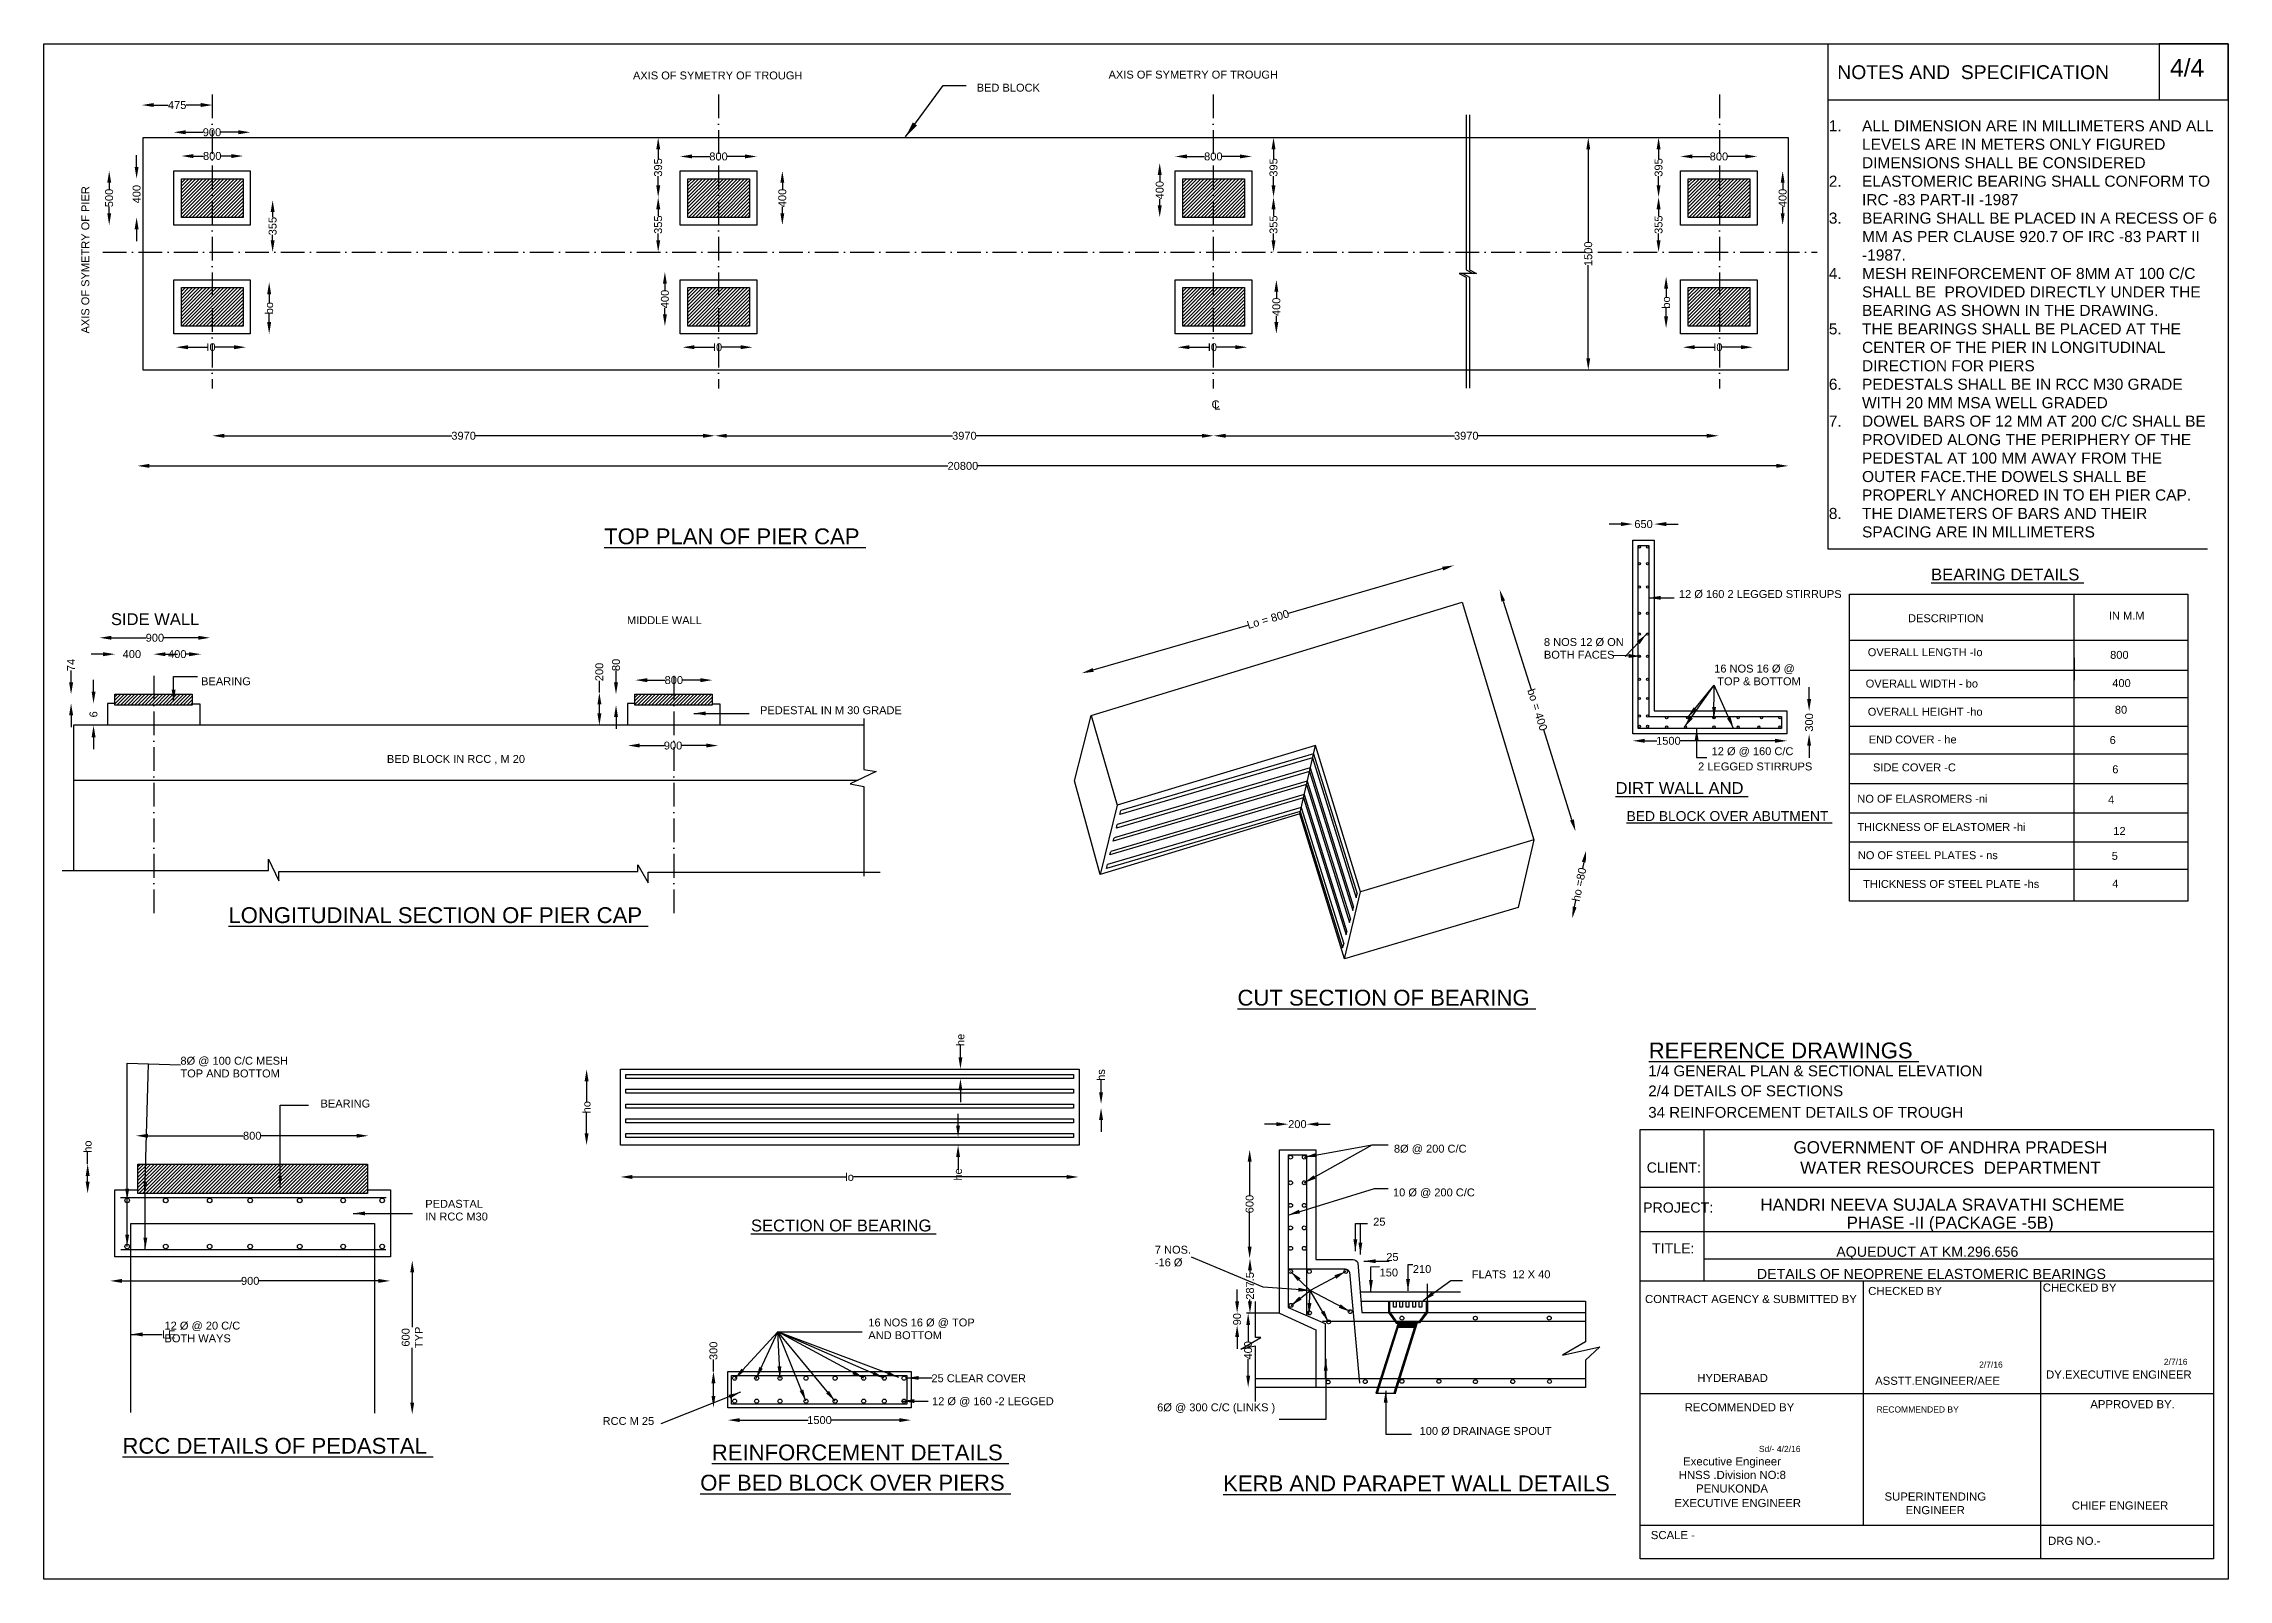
# Model space of a CAD drawing. Header units: millimetres. Extents: x 5124 to 2533260, y 2311 to 44414494.
# Drawn here: x 2505636 to 2533260, y 44395080 to 44414494 of the extents above.
import ezdxf

# ---------------------------------------------------------------- set-up
doc = ezdxf.new("R2010")
doc.units = ezdxf.units.MM
doc.header["$MEASUREMENT"] = 0
doc.linetypes.add('ACAD_ISO10W100', pattern=[18, 12, -3, 0, -3])
for name, color, linetype in [('DIMENSION', 7, 'Continuous'), ('DRAWING', 2, 'Continuous'), ('TEXT', 7, 'Continuous')]:
    doc.layers.add(name, color=color, linetype=linetype)
doc.styles.get("Standard").update_dxf_attribs({"font": 'arial.ttf', "height": 100})
doc.dimstyles.get("Standard").update_dxf_attribs({"dimtxt": 100, "dimasz": 150, "dimexe": 0.18, "dimexo": 0.0625, "dimgap": 0.09, "dimtad": 0, "dimdec": 0, "dimzin": 0, "dimdsep": 46, "dimtxsty": 'Standard', "dimcen": 0.09, "dimse1": 1, "dimse2": 1, "dimadec": 0, "dimazin": 0, "dimtfac": 1, "dimtdec": 0, "dimtofl": 0, "dimtmove": 0, "dimatfit": 3, "dimfxl": 1, "dimtolj": 1, "dimtzin": 0, "dimarcsym": 0})

msp = doc.modelspace()

# ---------------------------------------------------------------- texts
at = {"layer": 'DIMENSION'}
for s, p in [('C', (2520403.5, 44409883.5)), ('L', (2520436, 44409868.1))]:
    msp.add_text(s, height=100, dxfattribs=at).set_placement(p)
at = {"layer": 'DIMENSION', "color": 0}
for s, height, p in [('CONTRACT AGENCY & SUBMITTED BY', 102.705, (2525884.5, 44398572)), ('CHECKED BY ', 102.705, (2528706.5, 44398673.2)), ('CHECKED BY', 102.7, (2530914.1, 44398716)), ('2/7/16', 77.03, (2532445, 44397791)), ('HYDERABAD', 102.7, (2526545, 44397573.5)), ('ASSTT.ENGINEER/AEE ', 102.705, (2528794.1, 44397538.3)), ('2/7/16', 77.03, (2530109, 44397755.5)), ('DY.EXECUTIVE ENGINEER ', 102.705, (2530955.4, 44397617)), ('RECOMMENDED BY ', 102.705, (2526385, 44397203.5)), ('APPROVED BY.', 102.705, (2531515.3, 44397242.2)), ('RECOMMENDED BY', 77.029, (2528811.5, 44397188)), ('Sd/- 4/2/16', 77.029, (2527324.5, 44396689.5)), ('EXECUTIVE ENGINEER ', 102.705, (2526255.2, 44395992.6)), ('CHIEF ENGINEER ', 102.705, (2531281.3, 44395961.8)), ('SCALE -', 102.7, (2525957.9, 44395587.6)), ('DRG NO.-', 102.7, (2530981.3, 44395514.5))]:
    msp.add_text(s, height=height, dxfattribs=at).set_placement(p)
at = {"layer": 'DIMENSION', "color": 0, "insert": (2528068.5, 44413526), "char_height": 140, "attachment_point": 1}
msp.add_mtext_dynamic_manual_height_columns('\\pi-420,l560,t560;1.^IALL DIMENSION ARE IN MILLIMETERS AND ALL LEVELS ARE IN METERS ONLY FIGURED DIMENSIONS SHALL BE CONSIDERED \\P2.^IELASTOMERIC BEARING SHALL CONFORM TO IRC -83 PART-II -1987\\P3.^IBEARING SHALL BE PLACED IN A RECESS OF 6 MM AS PER CLAUSE 920.7 OF IRC -83 PART II -1987.\\P4.^IMESH REINFORCEMENT OF 8MM AT 100 C/C SHALL BE  PROVIDED DIRECTLY UNDER THE BEARING AS SHOWN IN THE DRAWING.\\P5.^ITHE BEARINGS SHALL BE PLACED AT THE CENTER OF THE PIER IN LONGITUDINAL DIRECTION FOR PIERS \\P6.^IPEDESTALS SHALL BE IN RCC M30 GRADE WITH 20 MM MSA WELL GRADED \\P7.^IDOWEL BARS OF 12 MM AT 200 C/C SHALL BE PROVIDED ALONG THE PERIPHERY OF THE PEDESTAL AT 100 MM AWAY FROM THE OUTER FACE.THE DOWELS SHALL BE PROPERLY ANCHORED IN TO EH PIER CAP.\\P8.^ITHE DIAMETERS OF BARS AND THEIR SPACING ARE IN MILLIMETERS ', width=5073.5, gutter_width=500, heights=[0], dxfattribs=at)
at = {"layer": 'DIMENSION', "insert": (2507132.1, 44398225.5), "char_height": 100, "attachment_point": 1}
msp.add_mtext('\\A1;LE ', dxfattribs=at)
at = {"layer": 'DIMENSION', "color": 0, "insert": (2514917.9, 44398158), "char_height": 100, "attachment_point": 9}
msp.add_mtext('\\A1;', dxfattribs=at)
at = {"layer": 'DIMENSION', "color": 0, "char_height": 102.705, "width": 1407.837, "attachment_point": 1}
for s, insert in [('\\pi90.491;Executive Engineer  \\P\\pi35.11;HNSS .Division NO:8 \\P\\pi254.92;PENUKONDA ', (2526275.7, 44396621.9)), ('\\pi69.894;SUPERINTENDING  \\P\\pi335.8;ENGINEER ', (2528843.4, 44396177.2))]:
    msp.add_mtext(s, dxfattribs=dict(at, insert=insert))
at = {"layer": 'TEXT', "color": 0}
for s, height, p in [('AXIS OF SYMETRY OF TROUGH ', 100, (2513087.5, 44414042.5)), ('AXIS OF SYMETRY OF TROUGH ', 100, (2519101.1, 44414053.5)), ('NOTES AND  SPECIFICATION ', 175, (2528315.7, 44414046.5)), ('4/4', 222.97, (2532522.9, 44414078.8)), ('BED BLOCK ', 100, (2517433.5, 44413888)), ('%%UTOP PLAN OF PIER CAP ', 200, (2512723.2, 44408165.6)), ('%%UBEARING DETAILS ', 150, (2529501.8, 44407708.3)), ('12 Ø 160 2 LEGGED STIRRUPS ', 100, (2526313.3, 44407486.3)), ('SIDE WALL ', 150, (2506486, 44407143.6)), ('MIDDLE WALL ', 100, (2513011.3, 44407155.2)), ('DESCRIPTION ', 100, (2529210.7, 44407180.2)), ('IN M.M ', 100, (2531750.5, 44407213.2)), ('8 NOS 12 Ø ON ', 100, (2524606.1, 44406879.4)), ('BOTH FACES ', 100, (2524606.1, 44406718.8)), ('OVERALL LENGTH -Io', 100, (2528701.4, 44406750.7)), ('800', 100, (2531766.1, 44406717)), ('BEARING ', 100, (2507626.4, 44406383.4)), ('16 NOS 16 Ø @', 100, (2526759.3, 44406543.9)), (' TOP & BOTTOM ', 100, (2526759.3, 44406383.3)), ('OVERALL WIDTH - bo ', 100, (2528675, 44406354.3)), ('400', 100, (2531792.6, 44406360.2)), ('PEDESTAL IN M 30 GRADE ', 100, (2514693.9, 44406017.2)), ('OVERALL HEIGHT -ho', 100, (2528701.4, 44405997.6)), ('80', 100, (2531825.6, 44406023.3)), ('12 Ø @ 160 C/C ', 100, (2526726.3, 44405498.8)), ('END COVER - he ', 100, (2528714.6, 44405647.4)), ('6', 100, (2531759.5, 44405640.1)), ('BED BLOCK IN RCC , M 20', 100, (2509975.8, 44405400.9)), ('2 LEGGED STIRRUPS ', 100, (2526555.6, 44405306.2)), ('SIDE COVER -C', 100, (2528767.6, 44405294.2)), ('6', 100, (2531792.6, 44405270.1)), ('%%UDIRT WALL AND ', 150, (2525511.6, 44405008.4)), ('%%UBED BLOCK OVER ABUTMENT ', 125, (2525651.7, 44404666.8)), ('NO OF ELASROMERS -ni ', 100, (2528569.2, 44404897.8)), ('4', 100, (2531739.7, 44404887)), ('THICKNESS OF ELASTOMER -hi ', 100, (2528569.2, 44404541)), ('12', 100, (2531805.8, 44404490.5)), ('NO OF STEEL PLATES - ns ', 100, (2528575.8, 44404184.3)), ('5', 100, (2531785.9, 44404175.8)), ('THICKNESS OF STEEL PLATE -hs ', 100, (2528641.9, 44403820.9)), ('4', 100, (2531792.5, 44403825.6)), ('%%ULONGITUDINAL SECTION OF PIER CAP ', 200, (2507971.4, 44403376.3)), ('%%UCUT SECTION OF BEARING ', 200, (2520731, 44402332.9)), ('%%UREFERENCE DRAWINGS ', 200, (2525931, 44401665.6)), ('TOP AND BOTTOM ', 100, (2507365, 44401424.9)), ('8Ø @ 100 C/C MESH ', 100, (2507365, 44401585.5)), ('1/4 GENERAL PLAN & SECTIONAL ELEVATION', 136.831, (2525925.5, 44401439)), ('2/4 DETAILS OF SECTIONS ', 136.831, (2525925.5, 44401186)), ('BEARING ', 100, (2509136.5, 44401044.4)), ('34 REINFORCEMENT DETAILS OF TROUGH ', 136.831, (2525925, 44400914.5)), ('8Ø @ 200 C/C', 100, (2522709.7, 44400474)), ('PEDASTAL ', 100, (2510460.8, 44399776.6)), ('10 Ø @ 200 C/C', 100, (2522697.9, 44399920.9)), ('HANDRI NEEVA SUJALA SRAVATHI SCHEME ', 154.057, (2527342.5, 44399739)), ('IN RCC M30 ', 100, (2510460.8, 44399615.9)), ('%%USECTION OF BEARING ', 150, (2514579.2, 44399477.6)), ('25', 100, (2522447, 44399550.6)), ('PHASE -II (PACKAGE -5B)', 154.057, (2528433, 44399512)), ('7 NOS.', 100, (2519686.1, 44399196.7)), ('-16 Ø ', 100, (2519686.1, 44399036.1)), ('150', 100, (2522528.3, 44398908.5)), ('25', 100, (2522612.4, 44399104.4)), ('210', 100, (2522948.9, 44398952)), ('FLATS  12 X 40 ', 100, (2523694.4, 44398885.4)), ('12 Ø @ 20 C/C', 100, (2507163.8, 44398236.6)), ('BOTH WAYS ', 100, (2507163.8, 44398076)), ('AND BOTTOM ', 100, (2516063.4, 44398115.7)), ('16 NOS 16 Ø @ TOP ', 100, (2516063.4, 44398276.4)), ('25 CLEAR COVER ', 100, (2516861.1, 44397571.3)), ('12 Ø @ 160 -2 LEGGED ', 100, (2516869, 44397280.9)), ('6Ø @ 300 C/C (LINKS )', 100, (2519715.8, 44397203.5)), ('RCC M 25', 100, (2512703.3, 44397031)), ('%%URCC DETAILS OF PEDASTAL ', 200, (2506631.8, 44396667.3)), ('%%UREINFORCEMENT DETAILS ', 200, (2514084, 44396583.6)), ('100 Ø DRAINAGE SPOUT ', 100, (2523034.5, 44396905.3)), ('%%UOF BED BLOCK OVER PIERS ', 200, (2513937.5, 44396201.3)), ('%%UKERB AND PARAPET WALL DETAILS ', 200, (2520549.2, 44396192.2))]:
    msp.add_text(s, height=height, dxfattribs=at).set_placement(p)
msp.add_text('AXIS OF SYMETRY OF PIER ', height=100, rotation=90, dxfattribs=at).set_placement((2506212.5, 44410830.2))
for s, insert, char_height, width, attachment_point in [('GOVERNMENT OF ANDHRA PRADESH\\PWATER RESOURCES  DEPARTMENT', (2529746.6, 44400411.5), 154.057, 4836.873, 5), ('CLIENT:', (2525905.9, 44400349.9), 128.38, 647.374, 1), ('PROJECT:', (2525859.9, 44399844.1), 128.38, 647.374, 1), ('TITLE:', (2525971.4, 44399327.2), 128.38, 647.374, 1), ('\\pi89.835;AQUEDUCT AT KM.296.656', (2528213.1, 44399285.6), 128.381, 2473.804, 1), ('DETAILS OF NEOPRENE ELASTOMERIC BEARINGS', (2527298.5, 44399004.7), 128.381, 4708.061, 1)]:
    msp.add_mtext(s, dxfattribs=dict(at, insert=insert, char_height=char_height, width=width, attachment_point=attachment_point))

# ---------------------------------------------------------------- blocks, each defined once
blk = doc.blocks.new('*D53')
at = {"layer": 'Defpoints', "color": 0, "transparency": 16777216}
for p in [(2506878, 44413732), (2507772, 44413732), (2507772, 44413718)]:
    blk.add_point(p, dxfattribs=at)
at = {"layer": 'DIMENSION', "color": 0, "lineweight": -2, "transparency": 16777216}
for p, q in [((2507028, 44413718), (2507212, 44413718)), ((2507622, 44413718), (2507437, 44413718))]:
    blk.add_line(p, q, dxfattribs=at)
at = {"layer": 'DIMENSION', "color": 0, "transparency": 16777216}
for points in [[(2507028, 44413744), (2507028, 44413694), (2506878, 44413718)], [(2507622, 44413744), (2507622, 44413694), (2507772, 44413718)]]:
    blk.add_solid(points, dxfattribs=at)
at = {"layer": 'DIMENSION', "color": 0, "transparency": 16777216, "insert": (2507324, 44413718), "char_height": 100, "attachment_point": 5}
blk.add_mtext('\\A1;475', dxfattribs=at)
blk = doc.blocks.new('*D54')
at = {"layer": 'Defpoints', "color": 0, "transparency": 16777216}
for p in [(2508248, 44413374), (2507280, 44412885), (2508248, 44412885)]:
    blk.add_point(p, dxfattribs=at)
at = {"layer": 'DIMENSION', "color": 0, "lineweight": -2, "transparency": 16777216}
for p, q in [((2507430, 44413374), (2507654, 44413374)), ((2508098, 44413374), (2507874, 44413374))]:
    blk.add_line(p, q, dxfattribs=at)
at = {"layer": 'DIMENSION', "color": 0, "transparency": 16777216}
for points in [[(2507430, 44413399), (2507430, 44413349), (2507280, 44413374)], [(2508098, 44413399), (2508098, 44413349), (2508248, 44413374)]]:
    blk.add_solid(points, dxfattribs=at)
at = {"layer": 'DIMENSION', "color": 0, "transparency": 16777216, "insert": (2507764, 44413374), "char_height": 100, "attachment_point": 5}
blk.add_mtext('\\A1;900', dxfattribs=at)
blk = doc.blocks.new('*D55')
at = {"layer": 'Defpoints', "color": 0, "transparency": 16777216}
for p in [(2508157, 44413074), (2507378, 44412786), (2508157, 44412786)]:
    blk.add_point(p, dxfattribs=at)
at = {"layer": 'DIMENSION', "color": 0, "lineweight": -2, "transparency": 16777216}
for p, q in [((2507528, 44413074), (2507657, 44413074)), ((2508007, 44413074), (2507877, 44413074))]:
    blk.add_line(p, q, dxfattribs=at)
at = {"layer": 'DIMENSION', "color": 0, "transparency": 16777216}
for points in [[(2507528, 44413098), (2507528, 44413048), (2507378, 44413074)], [(2508007, 44413098), (2508007, 44413048), (2508157, 44413074)]]:
    blk.add_solid(points, dxfattribs=at)
at = {"layer": 'DIMENSION', "color": 0, "transparency": 16777216, "insert": (2507767, 44413074), "char_height": 100, "attachment_point": 5}
blk.add_mtext('\\A1;800', dxfattribs=at)
blk = doc.blocks.new('*D56')
at = {"layer": 'Defpoints', "color": 0, "transparency": 16777216}
for p in [(2506811, 44412786), (2507378, 44412786), (2507378, 44412298)]:
    blk.add_point(p, dxfattribs=at)
at = {"layer": 'DIMENSION', "color": 0, "lineweight": -2, "transparency": 16777216}
for p, q in [((2506811, 44412936), (2506811, 44413086)), ((2506811, 44412148), (2506811, 44411998))]:
    blk.add_line(p, q, dxfattribs=at)
at = {"layer": 'DIMENSION', "color": 0, "transparency": 16777216}
for points in [[(2506786, 44412936), (2506836, 44412936), (2506811, 44412786)], [(2506786, 44412148), (2506836, 44412148), (2506811, 44412298)]]:
    blk.add_solid(points, dxfattribs=at)
at = {"layer": 'DIMENSION', "color": 0, "transparency": 16777216, "insert": (2506811, 44412592), "char_height": 100, "attachment_point": 5, "rotation": 90}
blk.add_mtext('\\A1;400', dxfattribs=at)
blk = doc.blocks.new('*D57')
at = {"layer": 'Defpoints', "color": 0, "transparency": 16777216}
for p in [(2506464, 44412885), (2507280, 44412885), (2507280, 44412201)]:
    blk.add_point(p, dxfattribs=at)
at = {"layer": 'DIMENSION', "color": 0, "lineweight": -2, "transparency": 16777216}
for p, q in [((2506464, 44412735), (2506464, 44412653)), ((2506464, 44412351), (2506464, 44412433))]:
    blk.add_line(p, q, dxfattribs=at)
at = {"layer": 'DIMENSION', "color": 0, "transparency": 16777216}
for points in [[(2506440, 44412735), (2506490, 44412735), (2506464, 44412885)], [(2506440, 44412351), (2506490, 44412351), (2506464, 44412201)]]:
    blk.add_solid(points, dxfattribs=at)
at = {"layer": 'DIMENSION', "color": 0, "transparency": 16777216, "insert": (2506464, 44412543), "char_height": 100, "attachment_point": 5, "rotation": 90}
blk.add_mtext('\\A1;500', dxfattribs=at)
blk = doc.blocks.new('*D58')
at = {"layer": 'Defpoints', "color": 0, "transparency": 16777216}
for p in [(2508531, 44412516), (2508548, 44412516), (2508548, 44411860)]:
    blk.add_point(p, dxfattribs=at)
at = {"layer": 'DIMENSION', "color": 0, "lineweight": -2, "transparency": 16777216}
for p, q in [((2508531, 44412366), (2508531, 44412299)), ((2508531, 44412010), (2508531, 44412077))]:
    blk.add_line(p, q, dxfattribs=at)
at = {"layer": 'DIMENSION', "color": 0, "transparency": 16777216}
for points in [[(2508506, 44412366), (2508556, 44412366), (2508531, 44412516)], [(2508506, 44412010), (2508556, 44412010), (2508531, 44411860)]]:
    blk.add_solid(points, dxfattribs=at)
at = {"layer": 'DIMENSION', "color": 0, "transparency": 16777216, "insert": (2508531, 44412188), "char_height": 100, "attachment_point": 5, "rotation": 90}
blk.add_mtext('\\A1;355', dxfattribs=at)
blk = doc.blocks.new('*D59')
at = {"layer": 'Defpoints', "color": 0, "transparency": 16777216}
for p in [(2508248, 44411476), (2508487, 44411476), (2508248, 44410825)]:
    blk.add_point(p, dxfattribs=at)
at = {"layer": 'DIMENSION', "color": 0, "lineweight": -2, "transparency": 16777216}
for p, q in [((2508487, 44411326), (2508487, 44411221)), ((2508487, 44410975), (2508487, 44411080))]:
    blk.add_line(p, q, dxfattribs=at)
at = {"layer": 'DIMENSION', "color": 0, "transparency": 16777216}
for points in [[(2508462, 44411326), (2508512, 44411326), (2508487, 44411476)], [(2508462, 44410975), (2508512, 44410975), (2508487, 44410825)]]:
    blk.add_solid(points, dxfattribs=at)
at = {"layer": 'DIMENSION', "color": 0, "transparency": 16777216, "insert": (2508487, 44411150), "char_height": 100, "attachment_point": 5, "rotation": 90}
blk.add_mtext('\\A1;bo', dxfattribs=at)
blk = doc.blocks.new('*D60')
at = {"layer": 'Defpoints', "color": 0, "transparency": 16777216}
for p in [(2507309.5, 44410704), (2508193, 44410704), (2508193, 44410656.5)]:
    blk.add_point(p, dxfattribs=at)
at = {"layer": 'DIMENSION', "color": 0, "lineweight": -2, "transparency": 16777216}
for p, q in [((2507459.5, 44410656.5), (2507702.763, 44410656.5)), ((2508043, 44410656.5), (2507799.737, 44410656.5))]:
    blk.add_line(p, q, dxfattribs=at)
at = {"layer": 'DIMENSION', "color": 0, "transparency": 16777216}
for points in [[(2507459.5, 44410681.5), (2507459.5, 44410631.5), (2507309.5, 44410656.5)], [(2508043, 44410681.5), (2508043, 44410631.5), (2508193, 44410656.5)]]:
    blk.add_solid(points, dxfattribs=at)
at = {"layer": 'DIMENSION', "color": 0, "transparency": 16777216, "insert": (2507751.25, 44410656.5), "char_height": 100, "attachment_point": 5}
blk.add_mtext('\\A1;I0', dxfattribs=at)
blk = doc.blocks.new('*D61')
at = {"layer": 'Defpoints', "color": 0, "transparency": 16777216}
for p in [(2514654, 44413068), (2513685, 44412885), (2514654, 44412885)]:
    blk.add_point(p, dxfattribs=at)
at = {"layer": 'DIMENSION', "color": 0, "lineweight": -2, "transparency": 16777216}
for p, q in [((2513835, 44413068), (2514059, 44413068)), ((2514504, 44413068), (2514280, 44413068))]:
    blk.add_line(p, q, dxfattribs=at)
at = {"layer": 'DIMENSION', "color": 0, "transparency": 16777216}
for points in [[(2513835, 44413094), (2513835, 44413044), (2513685, 44413068)], [(2514504, 44413094), (2514504, 44413044), (2514654, 44413068)]]:
    blk.add_solid(points, dxfattribs=at)
at = {"layer": 'DIMENSION', "color": 0, "transparency": 16777216, "insert": (2514169, 44413068), "char_height": 100, "attachment_point": 5}
blk.add_mtext('\\A1;800', dxfattribs=at)
blk = doc.blocks.new('*D62')
at = {"layer": 'Defpoints', "color": 0, "transparency": 16777216}
for p in [(2513406, 44413307), (2513406, 44413307), (2513406, 44412552)]:
    blk.add_point(p, dxfattribs=at)
at = {"layer": 'DIMENSION', "color": 0, "lineweight": -2, "transparency": 16777216}
for p, q in [((2513406, 44413157), (2513406, 44413040)), ((2513406, 44412702), (2513406, 44412818))]:
    blk.add_line(p, q, dxfattribs=at)
at = {"layer": 'DIMENSION', "color": 0, "transparency": 16777216}
for points in [[(2513382, 44413157), (2513432, 44413157), (2513406, 44413307)], [(2513382, 44412702), (2513432, 44412702), (2513406, 44412552)]]:
    blk.add_solid(points, dxfattribs=at)
at = {"layer": 'DIMENSION', "color": 0, "transparency": 16777216, "insert": (2513406, 44412929), "char_height": 100, "attachment_point": 5, "rotation": 90}
blk.add_mtext('\\A1;395', dxfattribs=at)
blk = doc.blocks.new('*D63')
at = {"layer": 'Defpoints', "color": 0, "transparency": 16777216}
for p in [(2513406, 44412552), (2513406, 44411860), (2513406, 44411860)]:
    blk.add_point(p, dxfattribs=at)
at = {"layer": 'DIMENSION', "color": 0, "lineweight": -2, "transparency": 16777216}
for p, q in [((2513406, 44412402), (2513406, 44412317)), ((2513406, 44412010), (2513406, 44412095))]:
    blk.add_line(p, q, dxfattribs=at)
at = {"layer": 'DIMENSION', "color": 0, "transparency": 16777216}
for points in [[(2513382, 44412402), (2513432, 44412402), (2513406, 44412552)], [(2513382, 44412010), (2513432, 44412010), (2513406, 44411860)]]:
    blk.add_solid(points, dxfattribs=at)
at = {"layer": 'DIMENSION', "color": 0, "transparency": 16777216, "insert": (2513406, 44412206), "char_height": 100, "attachment_point": 5, "rotation": 90}
blk.add_mtext('\\A1;355', dxfattribs=at)
blk = doc.blocks.new('*D64')
at = {"layer": 'Defpoints', "color": 0, "transparency": 16777216}
for p in [(2514654, 44412885), (2514976, 44412885), (2514654, 44412201)]:
    blk.add_point(p, dxfattribs=at)
at = {"layer": 'DIMENSION', "color": 0, "lineweight": -2, "transparency": 16777216}
for p, q in [((2514976, 44412735), (2514976, 44412655)), ((2514976, 44412351), (2514976, 44412431))]:
    blk.add_line(p, q, dxfattribs=at)
at = {"layer": 'DIMENSION', "color": 0, "transparency": 16777216}
for points in [[(2514951, 44412735), (2515001, 44412735), (2514976, 44412885)], [(2514951, 44412351), (2515001, 44412351), (2514976, 44412201)]]:
    blk.add_solid(points, dxfattribs=at)
at = {"layer": 'DIMENSION', "color": 0, "transparency": 16777216, "insert": (2514976, 44412543), "char_height": 100, "attachment_point": 5, "rotation": 90}
blk.add_mtext('\\A1;400', dxfattribs=at)
blk = doc.blocks.new('*D65')
at = {"layer": 'Defpoints', "color": 0, "transparency": 16777216}
for p in [(2521187, 44413307), (2521187, 44413307), (2521187, 44412552)]:
    blk.add_point(p, dxfattribs=at)
at = {"layer": 'DIMENSION', "color": 0, "lineweight": -2, "transparency": 16777216}
for p, q in [((2521187, 44413157), (2521187, 44413040)), ((2521187, 44412702), (2521187, 44412818))]:
    blk.add_line(p, q, dxfattribs=at)
at = {"layer": 'DIMENSION', "color": 0, "transparency": 16777216}
for points in [[(2521162, 44413157), (2521212, 44413157), (2521187, 44413307)], [(2521162, 44412702), (2521212, 44412702), (2521187, 44412552)]]:
    blk.add_solid(points, dxfattribs=at)
at = {"layer": 'DIMENSION', "color": 0, "transparency": 16777216, "insert": (2521187, 44412929), "char_height": 100, "attachment_point": 5, "rotation": 90}
blk.add_mtext('\\A1;395', dxfattribs=at)
blk = doc.blocks.new('*D66')
at = {"layer": 'Defpoints', "color": 0, "transparency": 16777216}
for p in [(2521187, 44412552), (2521187, 44411860), (2521187, 44411860)]:
    blk.add_point(p, dxfattribs=at)
at = {"layer": 'DIMENSION', "color": 0, "lineweight": -2, "transparency": 16777216}
for p, q in [((2521187, 44412402), (2521187, 44412317)), ((2521187, 44412010), (2521187, 44412095))]:
    blk.add_line(p, q, dxfattribs=at)
at = {"layer": 'DIMENSION', "color": 0, "transparency": 16777216}
for points in [[(2521162, 44412402), (2521212, 44412402), (2521187, 44412552)], [(2521162, 44412010), (2521212, 44412010), (2521187, 44411860)]]:
    blk.add_solid(points, dxfattribs=at)
at = {"layer": 'DIMENSION', "color": 0, "transparency": 16777216, "insert": (2521187, 44412206), "char_height": 100, "attachment_point": 5, "rotation": 90}
blk.add_mtext('\\A1;355', dxfattribs=at)
blk = doc.blocks.new('*D67')
at = {"layer": 'Defpoints', "color": 0, "transparency": 16777216}
for p in [(2520911, 44413068), (2519942, 44412885), (2520911, 44412885)]:
    blk.add_point(p, dxfattribs=at)
at = {"layer": 'DIMENSION', "color": 0, "lineweight": -2, "transparency": 16777216}
for p, q in [((2520092, 44413068), (2520316, 44413068)), ((2520761, 44413068), (2520537, 44413068))]:
    blk.add_line(p, q, dxfattribs=at)
at = {"layer": 'DIMENSION', "color": 0, "transparency": 16777216}
for points in [[(2520092, 44413094), (2520092, 44413044), (2519942, 44413068)], [(2520761, 44413094), (2520761, 44413044), (2520911, 44413068)]]:
    blk.add_solid(points, dxfattribs=at)
at = {"layer": 'DIMENSION', "color": 0, "transparency": 16777216, "insert": (2520426, 44413068), "char_height": 100, "attachment_point": 5}
blk.add_mtext('\\A1;800', dxfattribs=at)
blk = doc.blocks.new('*D68')
at = {"layer": 'Defpoints', "color": 0, "transparency": 16777216}
for p in [(2513168, 44411608), (2513491, 44411608), (2513168, 44410923)]:
    blk.add_point(p, dxfattribs=at)
at = {"layer": 'DIMENSION', "color": 0, "lineweight": -2, "transparency": 16777216}
for p, q in [((2513491, 44411458), (2513491, 44411378)), ((2513491, 44411073), (2513491, 44411153))]:
    blk.add_line(p, q, dxfattribs=at)
at = {"layer": 'DIMENSION', "color": 0, "transparency": 16777216}
for points in [[(2513466, 44411458), (2513516, 44411458), (2513491, 44411608)], [(2513466, 44411073), (2513516, 44411073), (2513491, 44410923)]]:
    blk.add_solid(points, dxfattribs=at)
at = {"layer": 'DIMENSION', "color": 0, "transparency": 16777216, "insert": (2513491, 44411266), "char_height": 100, "attachment_point": 5, "rotation": 90}
blk.add_mtext('\\A1;400', dxfattribs=at)
blk = doc.blocks.new('*D69')
at = {"layer": 'Defpoints', "color": 0, "transparency": 16777216}
for p in [(2513715, 44410704), (2514598, 44410704), (2514598, 44410656)]:
    blk.add_point(p, dxfattribs=at)
at = {"layer": 'DIMENSION', "color": 0, "lineweight": -2, "transparency": 16777216}
for p, q in [((2513865, 44410656), (2514108, 44410656)), ((2514448, 44410656), (2514205, 44410656))]:
    blk.add_line(p, q, dxfattribs=at)
at = {"layer": 'DIMENSION', "color": 0, "transparency": 16777216}
for points in [[(2513865, 44410682), (2513865, 44410632), (2513715, 44410656)], [(2514448, 44410682), (2514448, 44410632), (2514598, 44410656)]]:
    blk.add_solid(points, dxfattribs=at)
at = {"layer": 'DIMENSION', "color": 0, "transparency": 16777216, "insert": (2514157, 44410656), "char_height": 100, "attachment_point": 5}
blk.add_mtext('\\A1;I0', dxfattribs=at)
blk = doc.blocks.new('*D70')
at = {"layer": 'Defpoints', "color": 0, "transparency": 16777216}
for p in [(2519972, 44410704), (2520856, 44410704), (2520856, 44410656)]:
    blk.add_point(p, dxfattribs=at)
at = {"layer": 'DIMENSION', "color": 0, "lineweight": -2, "transparency": 16777216}
for p, q in [((2520122, 44410656), (2520365, 44410656)), ((2520706, 44410656), (2520462, 44410656))]:
    blk.add_line(p, q, dxfattribs=at)
at = {"layer": 'DIMENSION', "color": 0, "transparency": 16777216}
for points in [[(2520122, 44410682), (2520122, 44410632), (2519972, 44410656)], [(2520706, 44410682), (2520706, 44410632), (2520856, 44410656)]]:
    blk.add_solid(points, dxfattribs=at)
at = {"layer": 'DIMENSION', "color": 0, "transparency": 16777216, "insert": (2520414, 44410656), "char_height": 100, "attachment_point": 5}
blk.add_mtext('\\A1;I0', dxfattribs=at)
blk = doc.blocks.new('*D71')
at = {"layer": 'Defpoints', "color": 0, "transparency": 16777216}
for p in [(2519426, 44412984), (2519748, 44412984), (2519426, 44412299)]:
    blk.add_point(p, dxfattribs=at)
at = {"layer": 'DIMENSION', "color": 0, "lineweight": -2, "transparency": 16777216}
for p, q in [((2519748, 44412834), (2519748, 44412754)), ((2519748, 44412449), (2519748, 44412529))]:
    blk.add_line(p, q, dxfattribs=at)
at = {"layer": 'DIMENSION', "color": 0, "transparency": 16777216}
for points in [[(2519723, 44412834), (2519773, 44412834), (2519748, 44412984)], [(2519723, 44412449), (2519773, 44412449), (2519748, 44412299)]]:
    blk.add_solid(points, dxfattribs=at)
at = {"layer": 'DIMENSION', "color": 0, "transparency": 16777216, "insert": (2519748, 44412642), "char_height": 100, "attachment_point": 5, "rotation": 90}
blk.add_mtext('\\A1;400', dxfattribs=at)
blk = doc.blocks.new('*D72')
at = {"layer": 'Defpoints', "color": 0, "transparency": 16777216}
for p in [(2520911, 44411509), (2521223, 44411509), (2520911, 44410825)]:
    blk.add_point(p, dxfattribs=at)
at = {"layer": 'DIMENSION', "color": 0, "lineweight": -2, "transparency": 16777216}
for p, q in [((2521223, 44411359), (2521223, 44411280)), ((2521223, 44410975), (2521223, 44411055))]:
    blk.add_line(p, q, dxfattribs=at)
at = {"layer": 'DIMENSION', "color": 0, "transparency": 16777216}
for points in [[(2521198, 44411359), (2521248, 44411359), (2521223, 44411509)], [(2521198, 44410975), (2521248, 44410975), (2521223, 44410825)]]:
    blk.add_solid(points, dxfattribs=at)
at = {"layer": 'DIMENSION', "color": 0, "transparency": 16777216, "insert": (2521223, 44411167), "char_height": 100, "attachment_point": 5, "rotation": 90}
blk.add_mtext('\\A1;400', dxfattribs=at)
blk = doc.blocks.new('*D73')
at = {"layer": 'Defpoints', "color": 0, "transparency": 16777216}
for p in [(2527303, 44413068), (2526334, 44412885), (2527303, 44412885)]:
    blk.add_point(p, dxfattribs=at)
at = {"layer": 'DIMENSION', "color": 0, "lineweight": -2, "transparency": 16777216}
for p, q in [((2526484, 44413068), (2526708, 44413068)), ((2527153, 44413068), (2526929, 44413068))]:
    blk.add_line(p, q, dxfattribs=at)
at = {"layer": 'DIMENSION', "color": 0, "transparency": 16777216}
for points in [[(2526484, 44413094), (2526484, 44413044), (2526334, 44413068)], [(2527153, 44413094), (2527153, 44413044), (2527303, 44413068)]]:
    blk.add_solid(points, dxfattribs=at)
at = {"layer": 'DIMENSION', "color": 0, "transparency": 16777216, "insert": (2526819, 44413068), "char_height": 100, "attachment_point": 5}
blk.add_mtext('\\A1;800', dxfattribs=at)
blk = doc.blocks.new('*D74')
at = {"layer": 'Defpoints', "color": 0, "transparency": 16777216}
for p in [(2526056, 44413307), (2526056, 44413307), (2526056, 44412552)]:
    blk.add_point(p, dxfattribs=at)
at = {"layer": 'DIMENSION', "color": 0, "lineweight": -2, "transparency": 16777216}
for p, q in [((2526056, 44413157), (2526056, 44413040)), ((2526056, 44412702), (2526056, 44412818))]:
    blk.add_line(p, q, dxfattribs=at)
at = {"layer": 'DIMENSION', "color": 0, "transparency": 16777216}
for points in [[(2526031, 44413157), (2526081, 44413157), (2526056, 44413307)], [(2526031, 44412702), (2526081, 44412702), (2526056, 44412552)]]:
    blk.add_solid(points, dxfattribs=at)
at = {"layer": 'DIMENSION', "color": 0, "transparency": 16777216, "insert": (2526056, 44412929), "char_height": 100, "attachment_point": 5, "rotation": 90}
blk.add_mtext('\\A1;395', dxfattribs=at)
blk = doc.blocks.new('*D75')
at = {"layer": 'Defpoints', "color": 0, "transparency": 16777216}
for p in [(2526056, 44412552), (2526056, 44411860), (2526056, 44411860)]:
    blk.add_point(p, dxfattribs=at)
at = {"layer": 'DIMENSION', "color": 0, "lineweight": -2, "transparency": 16777216}
for p, q in [((2526056, 44412402), (2526056, 44412317)), ((2526056, 44412010), (2526056, 44412095))]:
    blk.add_line(p, q, dxfattribs=at)
at = {"layer": 'DIMENSION', "color": 0, "transparency": 16777216}
for points in [[(2526031, 44412402), (2526081, 44412402), (2526056, 44412552)], [(2526031, 44412010), (2526081, 44412010), (2526056, 44411860)]]:
    blk.add_solid(points, dxfattribs=at)
at = {"layer": 'DIMENSION', "color": 0, "transparency": 16777216, "insert": (2526056, 44412206), "char_height": 100, "attachment_point": 5, "rotation": 90}
blk.add_mtext('\\A1;355', dxfattribs=at)
blk = doc.blocks.new('*D76')
at = {"layer": 'Defpoints', "color": 0, "transparency": 16777216}
for p in [(2527303, 44412885), (2527625, 44412885), (2527303, 44412201)]:
    blk.add_point(p, dxfattribs=at)
at = {"layer": 'DIMENSION', "color": 0, "lineweight": -2, "transparency": 16777216}
for p, q in [((2527625, 44412735), (2527625, 44412655)), ((2527625, 44412351), (2527625, 44412431))]:
    blk.add_line(p, q, dxfattribs=at)
at = {"layer": 'DIMENSION', "color": 0, "transparency": 16777216}
for points in [[(2527600, 44412735), (2527650, 44412735), (2527625, 44412885)], [(2527600, 44412351), (2527650, 44412351), (2527625, 44412201)]]:
    blk.add_solid(points, dxfattribs=at)
at = {"layer": 'DIMENSION', "color": 0, "transparency": 16777216, "insert": (2527625, 44412543), "char_height": 100, "attachment_point": 5, "rotation": 90}
blk.add_mtext('\\A1;400', dxfattribs=at)
blk = doc.blocks.new('*D77')
at = {"layer": 'Defpoints', "color": 0, "transparency": 16777216}
for p in [(2525912, 44411548), (2526151, 44411548), (2525912, 44410897)]:
    blk.add_point(p, dxfattribs=at)
at = {"layer": 'DIMENSION', "color": 0, "lineweight": -2, "transparency": 16777216}
for p, q in [((2526151, 44411398), (2526151, 44411293)), ((2526151, 44411047), (2526151, 44411152))]:
    blk.add_line(p, q, dxfattribs=at)
at = {"layer": 'DIMENSION', "color": 0, "transparency": 16777216}
for points in [[(2526126, 44411398), (2526176, 44411398), (2526151, 44411548)], [(2526126, 44411047), (2526176, 44411047), (2526151, 44410897)]]:
    blk.add_solid(points, dxfattribs=at)
at = {"layer": 'DIMENSION', "color": 0, "transparency": 16777216, "insert": (2526151, 44411222), "char_height": 100, "attachment_point": 5, "rotation": 90}
blk.add_mtext('\\A1;bo', dxfattribs=at)
blk = doc.blocks.new('*D78')
at = {"layer": 'Defpoints', "color": 0, "transparency": 16777216}
for p in [(2526364, 44410704), (2527248, 44410704), (2527248, 44410656)]:
    blk.add_point(p, dxfattribs=at)
at = {"layer": 'DIMENSION', "color": 0, "lineweight": -2, "transparency": 16777216}
for p, q in [((2526514, 44410656), (2526757, 44410656)), ((2527098, 44410656), (2526854, 44410656))]:
    blk.add_line(p, q, dxfattribs=at)
at = {"layer": 'DIMENSION', "color": 0, "transparency": 16777216}
for points in [[(2526514, 44410682), (2526514, 44410632), (2526364, 44410656)], [(2527098, 44410682), (2527098, 44410632), (2527248, 44410656)]]:
    blk.add_solid(points, dxfattribs=at)
at = {"layer": 'DIMENSION', "color": 0, "transparency": 16777216, "insert": (2526806, 44410656), "char_height": 100, "attachment_point": 5}
blk.add_mtext('\\A1;I0', dxfattribs=at)
blk = doc.blocks.new('*D79')
at = {"layer": 'Defpoints', "color": 0, "transparency": 16777216}
for p in [(2525167, 44413307), (2525196, 44413307), (2525196, 44410368)]:
    blk.add_point(p, dxfattribs=at)
at = {"layer": 'DIMENSION', "color": 0, "lineweight": -2, "transparency": 16777216}
for p, q in [((2525167, 44413157), (2525167, 44411982)), ((2525167, 44410518), (2525167, 44411693))]:
    blk.add_line(p, q, dxfattribs=at)
at = {"layer": 'DIMENSION', "color": 0, "transparency": 16777216}
for points in [[(2525142, 44413157), (2525192, 44413157), (2525167, 44413307)], [(2525142, 44410518), (2525192, 44410518), (2525167, 44410368)]]:
    blk.add_solid(points, dxfattribs=at)
at = {"layer": 'DIMENSION', "color": 0, "transparency": 16777216, "insert": (2525167, 44411838), "char_height": 100, "attachment_point": 5, "rotation": 90}
blk.add_mtext('\\A1;1500', dxfattribs=at)
blk = doc.blocks.new('*D80')
at = {"layer": 'Defpoints', "color": 0, "transparency": 16777216}
for p in [(2507769, 44409592), (2514124, 44409592), (2514124, 44409537)]:
    blk.add_point(p, dxfattribs=at)
at = {"layer": 'DIMENSION', "color": 0, "lineweight": -2, "transparency": 16777216}
for p, q in [((2507919, 44409537), (2510797, 44409537)), ((2513974, 44409537), (2511096, 44409537))]:
    blk.add_line(p, q, dxfattribs=at)
at = {"layer": 'DIMENSION', "color": 0, "transparency": 16777216}
for points in [[(2507919, 44409562), (2507919, 44409512), (2507769, 44409537)], [(2513974, 44409562), (2513974, 44409512), (2514124, 44409537)]]:
    blk.add_solid(points, dxfattribs=at)
at = {"layer": 'DIMENSION', "color": 0, "transparency": 16777216, "insert": (2510946, 44409537), "char_height": 100, "attachment_point": 5}
blk.add_mtext('\\A1;3970', dxfattribs=at)
blk = doc.blocks.new('*D81')
at = {"layer": 'Defpoints', "color": 0, "transparency": 16777216}
for p in [(2514124, 44409537), (2520432, 44409537), (2520432, 44409537)]:
    blk.add_point(p, dxfattribs=at)
at = {"layer": 'DIMENSION', "color": 0, "lineweight": -2, "transparency": 16777216}
for p, q in [((2514274, 44409537), (2517129, 44409537)), ((2520282, 44409537), (2517427, 44409537))]:
    blk.add_line(p, q, dxfattribs=at)
at = {"layer": 'DIMENSION', "color": 0, "transparency": 16777216}
for points in [[(2514274, 44409562), (2514274, 44409512), (2514124, 44409537)], [(2520282, 44409562), (2520282, 44409512), (2520432, 44409537)]]:
    blk.add_solid(points, dxfattribs=at)
at = {"layer": 'DIMENSION', "color": 0, "transparency": 16777216, "insert": (2517278, 44409537), "char_height": 100, "attachment_point": 5}
blk.add_mtext('\\A1;3970', dxfattribs=at)
blk = doc.blocks.new('*D82')
at = {"layer": 'Defpoints', "color": 0, "transparency": 16777216}
for p in [(2520432, 44409537), (2526816, 44409537), (2526816, 44409537)]:
    blk.add_point(p, dxfattribs=at)
at = {"layer": 'DIMENSION', "color": 0, "lineweight": -2, "transparency": 16777216}
for p, q in [((2520582, 44409537), (2523475, 44409537)), ((2526666, 44409537), (2523773, 44409537))]:
    blk.add_line(p, q, dxfattribs=at)
at = {"layer": 'DIMENSION', "color": 0, "transparency": 16777216}
for points in [[(2520582, 44409562), (2520582, 44409512), (2520432, 44409537)], [(2526666, 44409562), (2526666, 44409512), (2526816, 44409537)]]:
    blk.add_solid(points, dxfattribs=at)
at = {"layer": 'DIMENSION', "color": 0, "transparency": 16777216, "insert": (2523624, 44409537), "char_height": 100, "attachment_point": 5}
blk.add_mtext('\\A1;3970', dxfattribs=at)
blk = doc.blocks.new('*D83')
at = {"layer": 'Defpoints', "color": 0, "transparency": 16777216}
for p in [(2506822, 44409196), (2527696, 44409196), (2527696, 44409156)]:
    blk.add_point(p, dxfattribs=at)
at = {"layer": 'DIMENSION', "color": 0, "lineweight": -2, "transparency": 16777216}
for p, q in [((2506972, 44409156), (2517070, 44409156)), ((2527546, 44409156), (2517448, 44409156))]:
    blk.add_line(p, q, dxfattribs=at)
at = {"layer": 'DIMENSION', "color": 0, "transparency": 16777216}
for points in [[(2506972, 44409182), (2506972, 44409132), (2506822, 44409156)], [(2527546, 44409182), (2527546, 44409132), (2527696, 44409156)]]:
    blk.add_solid(points, dxfattribs=at)
at = {"layer": 'DIMENSION', "color": 0, "transparency": 16777216, "insert": (2517259, 44409156), "char_height": 100, "attachment_point": 5}
blk.add_mtext('\\A1;20800', dxfattribs=at)
blk = doc.blocks.new('*D84')
at = {"layer": 'Defpoints', "color": 0, "transparency": 16777216}
for p in [(2507026, 44406776), (2506538, 44406268), (2507026, 44406268)]:
    blk.add_point(p, dxfattribs=at)
at = {"layer": 'DIMENSION', "color": 0, "lineweight": -2, "transparency": 16777216}
for p, q in [((2506388, 44406776), (2506238, 44406776)), ((2507176, 44406776), (2507326, 44406776))]:
    blk.add_line(p, q, dxfattribs=at)
at = {"layer": 'DIMENSION', "color": 0, "transparency": 16777216}
for points in [[(2506388, 44406800), (2506388, 44406750), (2506538, 44406776)], [(2507176, 44406800), (2507176, 44406750), (2507026, 44406776)]]:
    blk.add_solid(points, dxfattribs=at)
at = {"layer": 'DIMENSION', "color": 0, "transparency": 16777216, "insert": (2506751, 44406776), "char_height": 100, "attachment_point": 5}
blk.add_mtext('\\A1;400', dxfattribs=at)
blk = doc.blocks.new('*D85')
at = {"layer": 'Defpoints', "color": 0, "transparency": 16777216}
for p in [(2507026, 44406776), (2507624, 44406776), (2507624, 44406776)]:
    blk.add_point(p, dxfattribs=at)
at = {"layer": 'DIMENSION', "color": 0, "lineweight": -2, "transparency": 16777216}
for p, q in [((2507176, 44406776), (2507213, 44406776)), ((2507474, 44406776), (2507438, 44406776))]:
    blk.add_line(p, q, dxfattribs=at)
at = {"layer": 'DIMENSION', "color": 0, "transparency": 16777216}
for points in [[(2507176, 44406800), (2507176, 44406750), (2507026, 44406776)], [(2507474, 44406800), (2507474, 44406750), (2507624, 44406776)]]:
    blk.add_solid(points, dxfattribs=at)
at = {"layer": 'DIMENSION', "color": 0, "transparency": 16777216, "insert": (2507325, 44406776), "char_height": 100, "attachment_point": 5}
blk.add_mtext('\\A1;400', dxfattribs=at)
blk = doc.blocks.new('*D86')
at = {"layer": 'Defpoints', "color": 0, "transparency": 16777216}
for p in [(2506343, 44407018), (2507740, 44407018), (2507740, 44406983)]:
    blk.add_point(p, dxfattribs=at)
at = {"layer": 'DIMENSION', "color": 0, "lineweight": -2, "transparency": 16777216}
for p, q in [((2506493, 44406983), (2506931, 44406983)), ((2507590, 44406983), (2507152, 44406983))]:
    blk.add_line(p, q, dxfattribs=at)
at = {"layer": 'DIMENSION', "color": 0, "transparency": 16777216}
for points in [[(2506493, 44407008), (2506493, 44406958), (2506343, 44406983)], [(2507590, 44407008), (2507590, 44406958), (2507740, 44406983)]]:
    blk.add_solid(points, dxfattribs=at)
at = {"layer": 'DIMENSION', "color": 0, "transparency": 16777216, "insert": (2507042, 44406983), "char_height": 100, "attachment_point": 5}
blk.add_mtext('\\A1;900', dxfattribs=at)
blk = doc.blocks.new('*D87')
at = {"layer": 'Defpoints', "color": 0, "transparency": 16777216}
for p in [(2505982, 44406268), (2506538, 44406268), (2506538, 44406153)]:
    blk.add_point(p, dxfattribs=at)
at = {"layer": 'DIMENSION', "color": 0, "lineweight": -2, "transparency": 16777216}
for p, q in [((2505982, 44406418), (2505982, 44406568)), ((2505982, 44406003), (2505982, 44405853))]:
    blk.add_line(p, q, dxfattribs=at)
at = {"layer": 'DIMENSION', "color": 0, "transparency": 16777216}
for points in [[(2505958, 44406418), (2506008, 44406418), (2505982, 44406268)], [(2505958, 44406003), (2506008, 44406003), (2505982, 44406153)]]:
    blk.add_solid(points, dxfattribs=at)
at = {"layer": 'DIMENSION', "color": 0, "transparency": 16777216, "insert": (2505982, 44406639), "char_height": 100, "attachment_point": 5, "rotation": 90}
blk.add_mtext('\\A1;74', dxfattribs=at)
blk = doc.blocks.new('*D88')
at = {"layer": 'Defpoints', "color": 0, "transparency": 16777216}
for p in [(2506266, 44406153), (2506444, 44406153), (2506444, 44405876)]:
    blk.add_point(p, dxfattribs=at)
at = {"layer": 'DIMENSION', "color": 0, "lineweight": -2, "transparency": 16777216}
for p, q in [((2506266, 44406303), (2506266, 44406453)), ((2506266, 44405726), (2506266, 44405576))]:
    blk.add_line(p, q, dxfattribs=at)
at = {"layer": 'DIMENSION', "color": 0, "transparency": 16777216}
for points in [[(2506242, 44406303), (2506292, 44406303), (2506266, 44406153)], [(2506242, 44405726), (2506292, 44405726), (2506266, 44405876)]]:
    blk.add_solid(points, dxfattribs=at)
at = {"layer": 'DIMENSION', "color": 0, "transparency": 16777216, "insert": (2506266, 44406015), "char_height": 100, "attachment_point": 5, "rotation": 90}
blk.add_mtext('\\A1;6', dxfattribs=at)
blk = doc.blocks.new('*D89')
at = {"layer": 'Defpoints', "color": 0, "transparency": 16777216}
for p in [(2512662, 44406290), (2512674, 44406290), (2512674, 44405876)]:
    blk.add_point(p, dxfattribs=at)
at = {"layer": 'DIMENSION', "color": 0, "lineweight": -2, "transparency": 16777216}
for p, q in [((2512662, 44406290), (2512662, 44406440)), ((2512662, 44406026), (2512662, 44406140))]:
    blk.add_line(p, q, dxfattribs=at)
at = {"layer": 'DIMENSION', "color": 0, "transparency": 16777216}
for points in [[(2512638, 44406140), (2512688, 44406140), (2512662, 44406290)], [(2512638, 44406026), (2512688, 44406026), (2512662, 44405876)]]:
    blk.add_solid(points, dxfattribs=at)
at = {"layer": 'DIMENSION', "color": 0, "transparency": 16777216, "insert": (2512662, 44406551), "char_height": 100, "attachment_point": 5, "rotation": 90}
blk.add_mtext('\\A1;200', dxfattribs=at)
blk = doc.blocks.new('*D90')
at = {"layer": 'Defpoints', "color": 0, "transparency": 16777216}
for p in [(2512873, 44406268), (2513112, 44406268), (2513112, 44406130)]:
    blk.add_point(p, dxfattribs=at)
at = {"layer": 'DIMENSION', "color": 0, "lineweight": -2, "transparency": 16777216}
for p, q in [((2512873, 44406418), (2512873, 44406568)), ((2512873, 44405980), (2512873, 44405830))]:
    blk.add_line(p, q, dxfattribs=at)
at = {"layer": 'DIMENSION', "color": 0, "transparency": 16777216}
for points in [[(2512848, 44406418), (2512898, 44406418), (2512873, 44406268)], [(2512848, 44405980), (2512898, 44405980), (2512873, 44406130)]]:
    blk.add_solid(points, dxfattribs=at)
at = {"layer": 'DIMENSION', "color": 0, "transparency": 16777216, "insert": (2512873, 44406640), "char_height": 100, "attachment_point": 5, "rotation": 90}
blk.add_mtext('\\A1;80', dxfattribs=at)
blk = doc.blocks.new('*D91')
at = {"layer": 'Defpoints', "color": 0, "transparency": 16777216}
for p in [(2513118, 44406458), (2514090, 44406458), (2514090, 44406448)]:
    blk.add_point(p, dxfattribs=at)
at = {"layer": 'DIMENSION', "color": 0, "lineweight": -2, "transparency": 16777216}
for p, q in [((2513268, 44406448), (2513493, 44406448)), ((2513940, 44406448), (2513714, 44406448))]:
    blk.add_line(p, q, dxfattribs=at)
at = {"layer": 'DIMENSION', "color": 0, "transparency": 16777216}
for points in [[(2513268, 44406472), (2513268, 44406422), (2513118, 44406448)], [(2513940, 44406472), (2513940, 44406422), (2514090, 44406448)]]:
    blk.add_solid(points, dxfattribs=at)
at = {"layer": 'DIMENSION', "color": 0, "transparency": 16777216, "insert": (2513604, 44406448), "char_height": 100, "attachment_point": 5}
blk.add_mtext('\\A1;800', dxfattribs=at)
blk = doc.blocks.new('*D92')
at = {"layer": 'Defpoints', "color": 0, "transparency": 16777216}
for p in [(2513024, 44405666), (2514164, 44405666), (2514164, 44405620)]:
    blk.add_point(p, dxfattribs=at)
at = {"layer": 'DIMENSION', "color": 0, "lineweight": -2, "transparency": 16777216}
for p, q in [((2513174, 44405620), (2513484, 44405620)), ((2514014, 44405620), (2513704, 44405620))]:
    blk.add_line(p, q, dxfattribs=at)
at = {"layer": 'DIMENSION', "color": 0, "transparency": 16777216}
for points in [[(2513174, 44405646), (2513174, 44405596), (2513024, 44405620)], [(2514014, 44405646), (2514014, 44405596), (2514164, 44405620)]]:
    blk.add_solid(points, dxfattribs=at)
at = {"layer": 'DIMENSION', "color": 0, "transparency": 16777216, "insert": (2513594, 44405620), "char_height": 100, "attachment_point": 5}
blk.add_mtext('\\A1;900', dxfattribs=at)
blk = doc.blocks.new('*D93')
at = {"layer": 'Defpoints', "color": 0, "transparency": 16777216}
for p in [(2523470, 44407898), (2523488, 44407836), (2519196, 44405041)]:
    blk.add_point(p, dxfattribs=at)
at = {"layer": 'DIMENSION', "color": 0, "lineweight": -2, "transparency": 16777216}
for p, q in [((2523326, 44407857), (2521372, 44407291)), ((2518907, 44406577), (2520862, 44407143))]:
    blk.add_line(p, q, dxfattribs=at)
at = {"layer": 'DIMENSION', "color": 0, "transparency": 16777216}
for points in [[(2523319, 44407881), (2523333, 44407833), (2523470, 44407898)], [(2518900, 44406601), (2518914, 44406553), (2518763, 44406535)]]:
    blk.add_solid(points, dxfattribs=at)
at = {"layer": 'DIMENSION', "color": 0, "transparency": 16777216, "insert": (2521117, 44407217), "char_height": 100, "attachment_point": 5, "rotation": 16.1533}
blk.add_mtext('\\A1;Lo = 800', dxfattribs=at)
blk = doc.blocks.new('*D94')
at = {"layer": 'Defpoints', "color": 0, "transparency": 16777216}
for p in [(2522755, 44407185), (2525006, 44404537), (2524484, 44404373)]:
    blk.add_point(p, dxfattribs=at)
at = {"layer": 'DIMENSION', "color": 0, "lineweight": -2, "transparency": 16777216}
for p, q in [((2524091, 44407448), (2524443, 44406328)), ((2524961, 44404680), (2524603, 44405820))]:
    blk.add_line(p, q, dxfattribs=at)
at = {"layer": 'DIMENSION', "color": 0, "transparency": 16777216}
for points in [[(2524115, 44407455), (2524068, 44407440), (2524046, 44407591)], [(2524985, 44404688), (2524937, 44404673), (2525006, 44404537)]]:
    blk.add_solid(points, dxfattribs=at)
at = {"layer": 'DIMENSION', "color": 0, "transparency": 16777216, "insert": (2524523, 44406074), "char_height": 100, "attachment_point": 5, "rotation": 287.4405}
blk.add_mtext('\\A1;bo = 400', dxfattribs=at)
blk = doc.blocks.new('*D95')
at = {"layer": 'Defpoints', "color": 0, "transparency": 16777216}
for p in [(2524477, 44404430), (2524278, 44403575), (2524964, 44403434)]:
    blk.add_point(p, dxfattribs=at)
at = {"layer": 'DIMENSION', "color": 0, "lineweight": -2, "transparency": 16777216}
for p, q in [((2525110, 44404147), (2525094, 44404068)), ((2524994, 44403581), (2525011, 44403661))]:
    blk.add_line(p, q, dxfattribs=at)
at = {"layer": 'DIMENSION', "color": 0, "transparency": 16777216}
for points in [[(2525086, 44404152), (2525135, 44404142), (2525140, 44404294)], [(2524970, 44403586), (2525019, 44403576), (2524964, 44403434)]]:
    blk.add_solid(points, dxfattribs=at)
at = {"layer": 'DIMENSION', "color": 0, "transparency": 16777216, "insert": (2525052, 44403864), "char_height": 100, "attachment_point": 5, "rotation": 78.4263}
blk.add_mtext('\\A1;ho =80', dxfattribs=at)
blk = doc.blocks.new('*D96')
at = {"layer": 'Defpoints', "color": 0, "transparency": 16777216}
for p in [(2506804, 44400646), (2509742, 44400687), (2509742, 44400676)]:
    blk.add_point(p, dxfattribs=at)
at = {"layer": 'DIMENSION', "color": 0, "lineweight": -2, "transparency": 16777216}
for p, q in [((2506954, 44400687), (2508163, 44400687)), ((2509592, 44400687), (2508383, 44400687))]:
    blk.add_line(p, q, dxfattribs=at)
at = {"layer": 'DIMENSION', "color": 0, "transparency": 16777216}
for points in [[(2506954, 44400712), (2506954, 44400662), (2506804, 44400687)], [(2509592, 44400712), (2509592, 44400662), (2509742, 44400687)]]:
    blk.add_solid(points, dxfattribs=at)
at = {"layer": 'DIMENSION', "color": 0, "transparency": 16777216, "insert": (2508273, 44400687), "char_height": 100, "attachment_point": 5}
blk.add_mtext('\\A1;800', dxfattribs=at)
blk = doc.blocks.new('*D97')
at = {"layer": 'Defpoints', "color": 0, "transparency": 16777216}
for p in [(2506192, 44400329), (2506827, 44400329), (2506827, 44399957)]:
    blk.add_point(p, dxfattribs=at)
at = {"layer": 'DIMENSION', "color": 0, "lineweight": -2, "transparency": 16777216}
for p, q in [((2506192, 44400329), (2506192, 44400479)), ((2506192, 44400107), (2506192, 44400179))]:
    blk.add_line(p, q, dxfattribs=at)
at = {"layer": 'DIMENSION', "color": 0, "transparency": 16777216}
for points in [[(2506167, 44400179), (2506217, 44400179), (2506192, 44400329)], [(2506167, 44400107), (2506217, 44400107), (2506192, 44399957)]]:
    blk.add_solid(points, dxfattribs=at)
at = {"layer": 'DIMENSION', "color": 0, "transparency": 16777216, "insert": (2506192, 44400549), "char_height": 100, "attachment_point": 5, "rotation": 90}
blk.add_mtext('\\A1;ho', dxfattribs=at)
blk = doc.blocks.new('*D98')
at = {"layer": 'Defpoints', "color": 0, "transparency": 16777216}
for p in [(2506476, 44398866), (2510017, 44398866), (2510017, 44398852)]:
    blk.add_point(p, dxfattribs=at)
at = {"layer": 'DIMENSION', "color": 0, "lineweight": -2, "transparency": 16777216}
for p, q in [((2506626, 44398852), (2508136, 44398852)), ((2509867, 44398852), (2508357, 44398852))]:
    blk.add_line(p, q, dxfattribs=at)
at = {"layer": 'DIMENSION', "color": 0, "transparency": 16777216}
for points in [[(2506626, 44398877), (2506626, 44398827), (2506476, 44398852)], [(2509867, 44398877), (2509867, 44398827), (2510017, 44398852)]]:
    blk.add_solid(points, dxfattribs=at)
at = {"layer": 'DIMENSION', "color": 0, "transparency": 16777216, "insert": (2508247, 44398852), "char_height": 100, "attachment_point": 5}
blk.add_mtext('\\A1;900', dxfattribs=at)
blk = doc.blocks.new('*D99')
at = {"layer": 'Defpoints', "color": 0, "transparency": 16777216}
for p in [(2510296, 44399110), (2510298, 44399110), (2510298, 44397164)]:
    blk.add_point(p, dxfattribs=at)
at = {"layer": 'DIMENSION', "color": 0, "lineweight": -2, "transparency": 16777216}
for p, q in [((2510296, 44398960), (2510296, 44398269)), ((2510296, 44397314), (2510296, 44398006))]:
    blk.add_line(p, q, dxfattribs=at)
at = {"layer": 'DIMENSION', "color": 0, "transparency": 16777216}
for points in [[(2510271, 44398960), (2510321, 44398960), (2510296, 44399110)], [(2510271, 44397314), (2510321, 44397314), (2510296, 44397164)]]:
    blk.add_solid(points, dxfattribs=at)
at = {"layer": 'DIMENSION', "color": 0, "transparency": 16777216, "insert": (2510296, 44398138), "char_height": 100, "attachment_point": 5, "rotation": 90}
blk.add_mtext('\\A1;600 \\PTYP', dxfattribs=at)
blk = doc.blocks.new('*D100')
at = {"layer": 'Defpoints', "color": 0, "transparency": 16777216}
for p in [(2512501, 44401527), (2512929, 44401527), (2512929, 44400568)]:
    blk.add_point(p, dxfattribs=at)
at = {"layer": 'DIMENSION', "color": 0, "lineweight": -2, "transparency": 16777216}
for p, q in [((2512501, 44401377), (2512501, 44401118)), ((2512501, 44400718), (2512501, 44400977))]:
    blk.add_line(p, q, dxfattribs=at)
at = {"layer": 'DIMENSION', "color": 0, "transparency": 16777216}
for points in [[(2512476, 44401377), (2512526, 44401377), (2512501, 44401527)], [(2512476, 44400718), (2512526, 44400718), (2512501, 44400568)]]:
    blk.add_solid(points, dxfattribs=at)
at = {"layer": 'DIMENSION', "color": 0, "transparency": 16777216, "insert": (2512501, 44401048), "char_height": 100, "attachment_point": 5, "rotation": 90}
blk.add_mtext('\\A1;ho', dxfattribs=at)
blk = doc.blocks.new('*D101')
at = {"layer": 'Defpoints', "color": 0, "transparency": 16777216}
for p in [(2512931, 44400134), (2518722, 44400166), (2518722, 44400134)]:
    blk.add_point(p, dxfattribs=at)
at = {"layer": 'DIMENSION', "color": 0, "lineweight": -2, "transparency": 16777216}
for p, q in [((2513081, 44400166), (2515779, 44400166)), ((2518572, 44400166), (2515874, 44400166))]:
    blk.add_line(p, q, dxfattribs=at)
at = {"layer": 'DIMENSION', "color": 0, "transparency": 16777216}
for points in [[(2513081, 44400191), (2513081, 44400141), (2512931, 44400166)], [(2518572, 44400191), (2518572, 44400141), (2518722, 44400166)]]:
    blk.add_solid(points, dxfattribs=at)
at = {"layer": 'DIMENSION', "color": 0, "transparency": 16777216, "insert": (2515826, 44400166), "char_height": 100, "attachment_point": 5}
blk.add_mtext('\\A1;lo', dxfattribs=at)
blk = doc.blocks.new('*D102')
at = {"layer": 'Defpoints', "color": 0, "transparency": 16777216}
for p in [(2521605, 44400833.5), (2521372.5, 44400444.5), (2521605, 44400444.5)]:
    blk.add_point(p, dxfattribs=at)
at = {"layer": 'DIMENSION', "color": 0, "lineweight": -2, "transparency": 16777216}
for p, q in [((2521222.5, 44400833.5), (2521072.5, 44400833.5)), ((2521755, 44400833.5), (2521905, 44400833.5))]:
    blk.add_line(p, q, dxfattribs=at)
at = {"layer": 'DIMENSION', "color": 0, "transparency": 16777216}
for points in [[(2521222.5, 44400858.5), (2521222.5, 44400808.5), (2521372.5, 44400833.5)], [(2521755, 44400858.5), (2521755, 44400808.5), (2521605, 44400833.5)]]:
    blk.add_solid(points, dxfattribs=at)
at = {"layer": 'DIMENSION', "color": 0, "transparency": 16777216, "insert": (2521488.75, 44400833.5), "char_height": 100, "attachment_point": 5}
blk.add_mtext('\\A1;200', dxfattribs=at)
blk = doc.blocks.new('*D103')
at = {"layer": 'Defpoints', "color": 0, "transparency": 16777216}
for p in [(2521262, 44400511), (2520885, 44399136), (2521262, 44399136)]:
    blk.add_point(p, dxfattribs=at)
at = {"layer": 'DIMENSION', "color": 0, "lineweight": -2, "transparency": 16777216}
for p, q in [((2520885, 44400361), (2520885, 44399934)), ((2520885, 44399286), (2520885, 44399713))]:
    blk.add_line(p, q, dxfattribs=at)
at = {"layer": 'DIMENSION', "color": 0, "transparency": 16777216}
for points in [[(2520860, 44400361), (2520910, 44400361), (2520885, 44400511)], [(2520860, 44399286), (2520910, 44399286), (2520885, 44399136)]]:
    blk.add_solid(points, dxfattribs=at)
at = {"layer": 'DIMENSION', "color": 0, "transparency": 16777216, "insert": (2520885, 44399824), "char_height": 100, "attachment_point": 5, "rotation": 90}
blk.add_mtext('\\A1;600', dxfattribs=at)
blk = doc.blocks.new('*D104')
at = {"layer": 'Defpoints', "color": 0, "transparency": 16777216}
for p in [(2520866, 44398443), (2520960, 44398443), (2520960, 44397506)]:
    blk.add_point(p, dxfattribs=at)
at = {"layer": 'DIMENSION', "color": 0, "lineweight": -2, "transparency": 16777216}
for p, q in [((2520866, 44398293), (2520866, 44398087)), ((2520866, 44397656), (2520866, 44397862))]:
    blk.add_line(p, q, dxfattribs=at)
at = {"layer": 'DIMENSION', "color": 0, "transparency": 16777216}
for points in [[(2520842, 44398293), (2520892, 44398293), (2520866, 44398443)], [(2520842, 44397656), (2520892, 44397656), (2520866, 44397506)]]:
    blk.add_solid(points, dxfattribs=at)
at = {"layer": 'DIMENSION', "color": 0, "transparency": 16777216, "insert": (2520866, 44397975), "char_height": 100, "attachment_point": 5, "rotation": 90}
blk.add_mtext('\\A1;400', dxfattribs=at)
blk = doc.blocks.new('*D105')
at = {"layer": 'Defpoints', "color": 0, "transparency": 16777216}
for p in [(2520727, 44398443), (2521014, 44398443), (2521014, 44398293)]:
    blk.add_point(p, dxfattribs=at)
at = {"layer": 'DIMENSION', "color": 0, "lineweight": -2, "transparency": 16777216}
for p, q in [((2520727, 44398593), (2520727, 44398743)), ((2520727, 44398143), (2520727, 44397993))]:
    blk.add_line(p, q, dxfattribs=at)
at = {"layer": 'DIMENSION', "color": 0, "transparency": 16777216}
for points in [[(2520702, 44398593), (2520752, 44398593), (2520727, 44398443)], [(2520702, 44398143), (2520752, 44398143), (2520727, 44398293)]]:
    blk.add_solid(points, dxfattribs=at)
at = {"layer": 'DIMENSION', "color": 0, "transparency": 16777216, "insert": (2520727, 44398368), "char_height": 100, "attachment_point": 5, "rotation": 90}
blk.add_mtext('\\A1;90', dxfattribs=at)
blk = doc.blocks.new('*D106')
at = {"layer": 'Defpoints', "color": 0, "transparency": 16777216}
for p in [(2520886, 44399136), (2520889, 44399136), (2520866, 44398443)]:
    blk.add_point(p, dxfattribs=at)
at = {"layer": 'DIMENSION', "color": 0, "lineweight": -2, "transparency": 16777216}
for p, q in [((2520889, 44398986), (2520889, 44398959)), ((2520889, 44398593), (2520889, 44398619))]:
    blk.add_line(p, q, dxfattribs=at)
at = {"layer": 'DIMENSION', "color": 0, "transparency": 16777216}
for points in [[(2520864, 44398986), (2520914, 44398986), (2520889, 44399136)], [(2520864, 44398593), (2520914, 44398593), (2520889, 44398443)]]:
    blk.add_solid(points, dxfattribs=at)
at = {"layer": 'DIMENSION', "color": 0, "transparency": 16777216, "insert": (2520889, 44398789), "char_height": 100, "attachment_point": 5, "rotation": 90}
blk.add_mtext('\\A1;287.5', dxfattribs=at)
blk = doc.blocks.new('*D107')
at = {"layer": 'Defpoints', "color": 0, "transparency": 16777216}
for p in [(2514288, 44397249), (2516604, 44397249), (2516604, 44397092)]:
    blk.add_point(p, dxfattribs=at)
at = {"layer": 'DIMENSION', "color": 0, "lineweight": -2, "transparency": 16777216}
for p, q in [((2514438, 44397092), (2515301, 44397092)), ((2516454, 44397092), (2515591, 44397092))]:
    blk.add_line(p, q, dxfattribs=at)
at = {"layer": 'DIMENSION', "color": 0, "transparency": 16777216}
for points in [[(2514438, 44397117), (2514438, 44397067), (2514288, 44397092)], [(2516454, 44397117), (2516454, 44397067), (2516604, 44397092)]]:
    blk.add_solid(points, dxfattribs=at)
at = {"layer": 'DIMENSION', "color": 0, "transparency": 16777216, "insert": (2515446, 44397092), "char_height": 100, "attachment_point": 5}
blk.add_mtext('\\A1;1500', dxfattribs=at)
blk = doc.blocks.new('*D108')
at = {"layer": 'Defpoints', "color": 0, "transparency": 16777216}
for p in [(2514105, 44397708), (2514288, 44397708), (2514288, 44397249)]:
    blk.add_point(p, dxfattribs=at)
at = {"layer": 'DIMENSION', "color": 0, "lineweight": -2, "transparency": 16777216}
for p, q in [((2514105, 44397708), (2514105, 44397858)), ((2514105, 44397399), (2514105, 44397558))]:
    blk.add_line(p, q, dxfattribs=at)
at = {"layer": 'DIMENSION', "color": 0, "transparency": 16777216}
for points in [[(2514080, 44397558), (2514130, 44397558), (2514105, 44397708)], [(2514080, 44397399), (2514130, 44397399), (2514105, 44397249)]]:
    blk.add_solid(points, dxfattribs=at)
at = {"layer": 'DIMENSION', "color": 0, "transparency": 16777216, "insert": (2514105, 44397968), "char_height": 100, "attachment_point": 5, "rotation": 90}
blk.add_mtext('\\A1;300', dxfattribs=at)
blk = doc.blocks.new('*D109')
at = {"layer": 'Defpoints', "color": 0, "transparency": 16777216}
for p in [(2526002, 44408420.5), (2525729.5, 44408218), (2526002, 44408218)]:
    blk.add_point(p, dxfattribs=at)
at = {"layer": 'DIMENSION', "color": 0, "lineweight": -2, "transparency": 16777216}
for p, q in [((2525579.5, 44408420.5), (2525429.5, 44408420.5)), ((2526152, 44408420.5), (2526302, 44408420.5))]:
    blk.add_line(p, q, dxfattribs=at)
at = {"layer": 'DIMENSION', "color": 0, "transparency": 16777216}
for points in [[(2525579.5, 44408445.5), (2525579.5, 44408395.5), (2525729.5, 44408420.5)], [(2526152, 44408445.5), (2526152, 44408395.5), (2526002, 44408420.5)]]:
    blk.add_solid(points, dxfattribs=at)
at = {"layer": 'DIMENSION', "color": 0, "transparency": 16777216, "insert": (2525865.75, 44408420.5), "char_height": 100, "attachment_point": 5}
blk.add_mtext('\\A1;650', dxfattribs=at)
blk = doc.blocks.new('*D110')
at = {"layer": 'Defpoints', "color": 0, "transparency": 16777216}
for p in [(2518659, 44401088), (2518659, 44401038), (2519006, 44401088)]:
    blk.add_point(p, dxfattribs=at)
at = {"layer": 'DIMENSION', "color": 0, "lineweight": -2, "transparency": 16777216}
for p, q in [((2519006, 44401238), (2519006, 44401388)), ((2519006, 44400888), (2519006, 44400738))]:
    blk.add_line(p, q, dxfattribs=at)
at = {"layer": 'DIMENSION', "color": 0, "transparency": 16777216}
for points in [[(2518981, 44401238), (2519031, 44401238), (2519006, 44401088)], [(2518981, 44400888), (2519031, 44400888), (2519006, 44401038)]]:
    blk.add_solid(points, dxfattribs=at)
at = {"layer": 'DIMENSION', "color": 0, "transparency": 16777216, "insert": (2519006, 44401455), "char_height": 100, "attachment_point": 5, "rotation": 90}
blk.add_mtext('\\A1;hs', dxfattribs=at)
blk = doc.blocks.new('*D111')
at = {"layer": 'Defpoints', "color": 0, "transparency": 16777216}
for p in [(2517226, 44401530), (2517228, 44401530), (2517226, 44401410)]:
    blk.add_point(p, dxfattribs=at)
at = {"layer": 'DIMENSION', "color": 0, "lineweight": -2, "transparency": 16777216}
for p, q in [((2517228, 44401680), (2517228, 44401830)), ((2517228, 44401260), (2517228, 44401110))]:
    blk.add_line(p, q, dxfattribs=at)
at = {"layer": 'DIMENSION', "color": 0, "transparency": 16777216}
for points in [[(2517203, 44401680), (2517253, 44401680), (2517228, 44401530)], [(2517203, 44401260), (2517253, 44401260), (2517228, 44401410)]]:
    blk.add_solid(points, dxfattribs=at)
at = {"layer": 'DIMENSION', "color": 0, "transparency": 16777216, "insert": (2517228, 44401900), "char_height": 100, "attachment_point": 5, "rotation": 90}
blk.add_mtext('\\A1;he', dxfattribs=at)
blk = doc.blocks.new('*D112')
at = {"layer": 'Defpoints', "color": 0, "transparency": 16777216}
for p in [(2517228, 44400666), (2517198, 44400568), (2517228, 44400568)]:
    blk.add_point(p, dxfattribs=at)
at = {"layer": 'DIMENSION', "color": 0, "lineweight": -2, "transparency": 16777216}
for p, q in [((2517198, 44400816), (2517198, 44400966)), ((2517198, 44400418), (2517198, 44400268))]:
    blk.add_line(p, q, dxfattribs=at)
at = {"layer": 'DIMENSION', "color": 0, "transparency": 16777216}
for points in [[(2517173, 44400816), (2517223, 44400816), (2517198, 44400666)], [(2517173, 44400418), (2517223, 44400418), (2517198, 44400568)]]:
    blk.add_solid(points, dxfattribs=at)
at = {"layer": 'DIMENSION', "color": 0, "transparency": 16777216, "insert": (2517198, 44400198), "char_height": 100, "attachment_point": 5, "rotation": 90}
blk.add_mtext('\\A1;he', dxfattribs=at)
blk = doc.blocks.new('*D113')
at = {"layer": 'Defpoints', "color": 0, "transparency": 16777216}
for p in [(2527679, 44406058), (2527959.5, 44406058), (2527679, 44405767)]:
    blk.add_point(p, dxfattribs=at)
at = {"layer": 'DIMENSION', "color": 0, "lineweight": -2, "transparency": 16777216}
for p, q in [((2527959.5, 44406208), (2527959.5, 44406358)), ((2527959.5, 44405617), (2527959.5, 44405467))]:
    blk.add_line(p, q, dxfattribs=at)
at = {"layer": 'DIMENSION', "color": 0, "transparency": 16777216}
for points in [[(2527934.5, 44406208), (2527984.5, 44406208), (2527959.5, 44406058)], [(2527934.5, 44405617), (2527984.5, 44405617), (2527959.5, 44405767)]]:
    blk.add_solid(points, dxfattribs=at)
at = {"layer": 'DIMENSION', "color": 0, "transparency": 16777216, "insert": (2527959.5, 44405912.5), "char_height": 100, "attachment_point": 5, "rotation": 90}
blk.add_mtext('\\A1;300', dxfattribs=at)
blk = doc.blocks.new('*D114')
at = {"layer": 'Defpoints', "color": 0, "transparency": 16777216}
for p in [(2525730, 44405767), (2527679, 44405767), (2527679, 44405680)]:
    blk.add_point(p, dxfattribs=at)
at = {"layer": 'DIMENSION', "color": 0, "lineweight": -2, "transparency": 16777216}
for p, q in [((2525880, 44405680), (2526035, 44405680)), ((2527529, 44405680), (2526325, 44405680))]:
    blk.add_line(p, q, dxfattribs=at)
at = {"layer": 'DIMENSION', "color": 0, "transparency": 16777216}
for points in [[(2525880, 44405706), (2525880, 44405656), (2525730, 44405680)], [(2527529, 44405706), (2527529, 44405656), (2527679, 44405680)]]:
    blk.add_solid(points, dxfattribs=at)
at = {"layer": 'DIMENSION', "color": 0, "transparency": 16777216, "insert": (2526180, 44405680), "char_height": 100, "attachment_point": 5}
blk.add_mtext('\\A1;1500', dxfattribs=at)

# ---------------------------------------------------------------- dimensions: what is measured, and where the dimension line sits
at = {"layer": 'DIMENSION', "color": 0}
for base, p1, p2, text, picture, middle in [((2507771.5, 44413718.5), (2506877.5, 44413731.5), (2507771.5, 44413731.5), '475', '*D53', (2507324.5, 44413718.5)), ((2508248.2, 44413374), (2507279.7, 44412885.3), (2508248.2, 44412885.3), '900', '*D54', (2507764, 44413374)), ((2508156.5, 44413073.5), (2507377.6, 44412785.9), (2508156.5, 44412785.9), '800', '*D55', (2507767, 44413073.5)), ((2514653.6, 44413068.5), (2513685.1, 44412885.3), (2514653.6, 44412885.3), '800', '*D61', (2514169.3, 44413068.5)), ((2520910.7, 44413068.5), (2519942.2, 44412885.3), (2520910.7, 44412885.3), '800', '*D67', (2520426.5, 44413068.5)), ((2527302.8, 44413068.5), (2526334.3, 44412885.3), (2527302.8, 44412885.3), '800', '*D73', (2526818.5, 44413068.5)), ((2508193, 44410656.5), (2507309.5, 44410704), (2508193, 44410704), 'I0', '*D60', (2507751.2, 44410656.5)), ((2514598.4, 44410656.5), (2513714.9, 44410704), (2514598.4, 44410704), 'I0', '*D69', (2514156.6, 44410656.5)), ((2520855.5, 44410656.5), (2519972, 44410704), (2520855.5, 44410704), 'I0', '*D70', (2520413.8, 44410656.5)), ((2527247.6, 44410656.5), (2526364.1, 44410704), (2527247.6, 44410704), 'I0', '*D78', (2526805.8, 44410656.5)), ((2514124, 44409537), (2507769, 44409592), (2514124, 44409592), '3970', '*D80', (2510946.5, 44409537)), ((2520431.5, 44409537), (2514124, 44409537), (2520431.5, 44409537), '3970', '*D81', (2517277.8, 44409537)), ((2526816, 44409537), (2520431.5, 44409537), (2526816, 44409537), '3970', '*D82', (2523623.8, 44409537)), ((2527695.5, 44409156.5), (2506822.5, 44409196), (2527695.5, 44409196), '20800', '*D83', (2517259, 44409156.5)), ((2526002, 44408420.5), (2525729.5, 44408218), (2526002, 44408218), '650', '*D109', (2525865.8, 44408420.5)), ((2507740, 44406983), (2506343, 44407018.5), (2507740, 44407018.5), '900', '*D86', (2507041.5, 44406983)), ((2507624.5, 44406775.5), (2507026.2, 44406775.5), (2507624.5, 44406775.5), '400', '*D85', (2507325.3, 44406775.5)), ((2514089.5, 44406447.5), (2513118, 44406458), (2514089.5, 44406458), '800', '*D91', (2513603.8, 44406447.5)), ((2514164, 44405620.5), (2513024, 44405665.5), (2514164, 44405665.5), '900', '*D92', (2513594, 44405620.5)), ((2521605, 44400833.5), (2521372.5, 44400444.5), (2521605, 44400444.5), '200', '*D102', (2521488.8, 44400833.5)), ((2509742.5, 44400687), (2506803.5, 44400645.5), (2509742.5, 44400676.5), '800', '*D96', (2508273, 44400687)), ((2518722, 44400166), (2512931, 44400133.5), (2518722, 44400133.5), 'lo', '*D101', (2515826.5, 44400166)), ((2510017, 44398852), (2506476.5, 44398866), (2510017, 44398866), '900', '*D98', (2508246.8, 44398852)), ((2516603.6, 44397092), (2514288.5, 44397248.6), (2516603.6, 44397248.6), '1500', '*D107', (2515446, 44397092))]:
    dim = msp.add_linear_dim(base=base, p1=p1, p2=p2, text=text, dimstyle='Standard', dxfattribs=at)
    dim.commit()
    dim.dimension.update_dxf_attribs({"geometry": picture, "text_midpoint": middle})
for base, p1, p2, angle, text, picture, middle in [((2506811, 44412785.9), (2507377.6, 44412298.2), (2507377.6, 44412785.9), 90, '400', '*D56', (2506811, 44412592.5)), ((2525005.8, 44404537.2), (2522755.2, 44407185.2), (2524484.4, 44404373.4), 107.44054, 'bo = 400', '*D94', (2524523, 44406074))]:
    dim = msp.add_linear_dim(base=base, p1=p1, p2=p2, angle=angle, text=text, dimstyle='Standard', dxfattribs=at)
    dim.commit()
    dim.dimension.update_dxf_attribs({"geometry": picture, "text_midpoint": middle, "dimtype": 160})
for base, p1, p2, angle, text, picture, middle in [((2513406.5, 44413306.8), (2513406.5, 44412552), (2513406.5, 44413306.8), 90, '395', '*D62', (2513406.5, 44412929.4)), ((2521187, 44413306.8), (2521187, 44412552), (2521187, 44413306.8), 90, '395', '*D65', (2521187, 44412929.4)), ((2525167, 44413306.8), (2525195.5, 44410368.5), (2525195.5, 44413306.8), 90, '1500', '*D79', (2525167, 44411837.6)), ((2526055.7, 44413306.8), (2526055.7, 44412552), (2526055.7, 44413306.8), 90, '395', '*D74', (2526055.7, 44412929.4)), ((2506464.5, 44412885.3), (2507279.7, 44412200.7), (2507279.7, 44412885.3), 90, '500', '*D57', (2506464.5, 44412543)), ((2514976, 44412885.3), (2514653.6, 44412200.7), (2514653.6, 44412885.3), 90, '400', '*D64', (2514976, 44412543)), ((2519748.1, 44412983.9), (2519425.7, 44412299.2), (2519425.7, 44412983.9), 90, '400', '*D71', (2519748.1, 44412641.5)), ((2527625.2, 44412885.3), (2527302.8, 44412200.7), (2527302.8, 44412885.3), 90, '400', '*D76', (2527625.2, 44412543)), ((2508531.5, 44412516), (2508547.5, 44411859.7), (2508547.5, 44412516), 90, '355', '*D58', (2508531.5, 44412187.9)), ((2513406.5, 44411859.7), (2513406.5, 44412552), (2513406.5, 44411859.7), 90, '355', '*D63', (2513406.5, 44412205.9)), ((2521187, 44411859.7), (2521187, 44412552), (2521187, 44411859.7), 90, '355', '*D66', (2521187, 44412205.9)), ((2526055.7, 44411859.7), (2526055.7, 44412552), (2526055.7, 44411859.7), 90, '355', '*D75', (2526055.7, 44412205.9)), ((2508487, 44411475.5), (2508248.2, 44410824.8), (2508248.2, 44411475.5), 90, 'bo', '*D59', (2508487, 44411150.1)), ((2513490.9, 44411608), (2513168.5, 44410923.4), (2513168.5, 44411608), 90, '400', '*D68', (2513490.9, 44411265.7)), ((2521223.5, 44411509.4), (2520910.7, 44410824.8), (2520910.7, 44411509.4), 90, '400', '*D72', (2521223.5, 44411167.1)), ((2526151, 44411547.7), (2525912.2, 44410897), (2525912.2, 44411547.7), 90, 'bo', '*D77', (2526151, 44411222.4)), ((2523469.9, 44407898.5), (2519196.1, 44405040.9), (2523488, 44407836), 16.15334, 'Lo = 800', '*D93', (2521116.6, 44407216.8)), ((2505982.5, 44406268.1), (2506537.6, 44406153.3), (2506537.6, 44406268.1), 90, '74', '*D87', (2505982.5, 44406639.1)), ((2512873, 44406268.1), (2513112.5, 44406129.8), (2513112.5, 44406268.1), 90, '80', '*D90', (2512873, 44406639.7)), ((2506266.5, 44406153.3), (2506444, 44405876.5), (2506444, 44406153.3), 90, '6', '*D88', (2506266.5, 44406014.9)), ((2512662.5, 44406290), (2512673.5, 44405876.5), (2512673.5, 44406290), 90, '200', '*D89', (2512662.5, 44406551.2)), ((2527959.5, 44406058), (2527679, 44405767), (2527679, 44406058), 90, '300', '*D113', (2527959.5, 44405912.5)), ((2524964.2, 44403434.4), (2524476.9, 44404430.2), (2524278.5, 44403574.8), 78.4263, 'ho =80', '*D95', (2525052.3, 44403864.3)), ((2517228, 44401530.2), (2517226, 44401409.7), (2517226, 44401530.2), 90, 'he', '*D111', (2517228, 44401900.5)), ((2512501.5, 44401527), (2512929.3, 44400568), (2512929.3, 44401527), 90, 'ho', '*D100', (2512501.5, 44401047.5)), ((2519006, 44401088), (2518658.8, 44401037.6), (2518658.8, 44401088), 90, 'hs', '*D110', (2519006, 44401454.6)), ((2517198, 44400568), (2517228, 44400666.2), (2517228, 44400568), 90, 'he', '*D112', (2517198, 44400197.7)), ((2506192, 44400328.6), (2506827.2, 44399956.6), (2506827.2, 44400328.6), 90, 'ho', '*D97', (2506192, 44400549.2)), ((2520885.5, 44399136), (2521262.5, 44400511.2), (2521262.5, 44399136), 90, '600', '*D103', (2520885.5, 44399823.6)), ((2510296, 44399110.5), (2510298, 44397164.5), (2510298, 44399110.5), 90, '600 \\PTYP', '*D99', (2510296, 44398137.5)), ((2520889, 44399136), (2520866.5, 44398442.6), (2520885.5, 44399136), 90, '287.5', '*D106', (2520889, 44398789.3)), ((2520727, 44398442.6), (2521014.5, 44398293), (2521014.5, 44398442.6), 90, '90', '*D105', (2520727, 44398367.8)), ((2520866.5, 44398442.6), (2520960, 44397506.5), (2520960.5, 44398442.6), 90, '400', '*D104', (2520866.5, 44397974.5)), ((2514105.5, 44397707.8), (2514288.5, 44397248.6), (2514288.5, 44397707.8), 90, '300', '*D108', (2514105.5, 44397968.1))]:
    dim = msp.add_linear_dim(base=base, p1=p1, p2=p2, angle=angle, text=text, dimstyle='Standard', dxfattribs=at)
    dim.commit()
    dim.dimension.update_dxf_attribs({"geometry": picture, "text_midpoint": middle})
for base, p1, p2, text, picture, middle in [((2507026.2, 44406775.5), (2506537.6, 44406268.1), (2507026.2, 44406268.1), '400', '*D84', (2506751, 44406775.5)), ((2527679, 44405680.5), (2525729.5, 44405767), (2527679, 44405767), '1500', '*D114', (2526180, 44405680.5))]:
    dim = msp.add_linear_dim(base=base, p1=p1, p2=p2, text=text, dimstyle='Standard', dxfattribs=at)
    dim.commit()
    dim.dimension.update_dxf_attribs({"geometry": picture, "text_midpoint": middle, "dimtype": 160})

# ---------------------------------------------------------------- hatches: boundary and pattern name
at = {"layer": 'DRAWING'}
h = msp.add_hatch(dxfattribs=at)
h.set_pattern_fill('ANSI31', color=0, scale=250, style=0)
h.paths.add_polyline_path([(2507377.6, 44412785.9), (2508156.5, 44412785.9), (2508156.5, 44412298.2), (2507377.6, 44412298.2)])
h = msp.add_hatch(dxfattribs=at)
h.set_pattern_fill('ANSI31', color=0, scale=250, style=0)
h.set_pattern_definition([(45, (6405.36, 0), (-22.097086912, 22.097086912), [])])
h.paths.add_polyline_path([(2513782.9, 44412785.9), (2514561.9, 44412785.9), (2514561.9, 44412298.2), (2513782.9, 44412298.2)])
h = msp.add_hatch(dxfattribs=at)
h.set_pattern_fill('ANSI31', color=0, scale=250, style=0)
h.set_pattern_definition([(45, (12662.538, 0), (-22.097086912, 22.097086912), [])])
h.paths.add_polyline_path([(2520040.1, 44412785.9), (2520819.1, 44412785.9), (2520819.1, 44412298.2), (2520040.1, 44412298.2)])
h = msp.add_hatch(dxfattribs=at)
h.set_pattern_fill('ANSI31', color=0, scale=250, style=0)
h.set_pattern_definition([(45, (19054.568, 0), (-22.097086912, 22.097086912), [])])
h.paths.add_polyline_path([(2526432.1, 44412785.9), (2527211.1, 44412785.9), (2527211.1, 44412298.2), (2526432.1, 44412298.2)])
h = msp.add_hatch(dxfattribs=at)
h.set_pattern_fill('ANSI31', color=0, scale=250, style=0)
h.set_pattern_definition([(45, (0, -1375.868), (-22.097086912, 22.097086912), [])])
h.paths.add_polyline_path([(2507377.6, 44411410.1), (2508156.5, 44411410.1), (2508156.5, 44410922.4), (2507377.6, 44410922.4)])
h = msp.add_hatch(dxfattribs=at)
h.set_pattern_fill('ANSI31', color=0, scale=250, style=0)
h.set_pattern_definition([(45, (6405.36, -1375.868), (-22.097086912, 22.097086912), [])])
h.paths.add_polyline_path([(2513782.9, 44411410.1), (2514561.9, 44411410.1), (2514561.9, 44410922.4), (2513782.9, 44410922.4)])
h = msp.add_hatch(dxfattribs=at)
h.set_pattern_fill('ANSI31', color=0, scale=250, style=0)
h.set_pattern_definition([(45, (12662.538, -1375.868), (-22.097086912, 22.097086912), [])])
h.paths.add_polyline_path([(2520040.1, 44411410.1), (2520819.1, 44411410.1), (2520819.1, 44410922.4), (2520040.1, 44410922.4)])
h = msp.add_hatch(dxfattribs=at)
h.set_pattern_fill('ANSI31', color=0, scale=250, style=0)
h.set_pattern_definition([(45, (19054.568, -1375.868), (-22.097086912, 22.097086912), [])])
h.paths.add_polyline_path([(2526432.1, 44411410.1), (2527211.1, 44411410.1), (2527211.1, 44410922.4), (2526432.1, 44410922.4)])
h = msp.add_hatch(dxfattribs=at)
h.set_pattern_fill('ANSI31', color=0, scale=250, style=0)
h.paths.add_polyline_path([(2506537.6, 44406268.1), (2507514.8, 44406268.1), (2507514.8, 44406129.8), (2506537.6, 44406129.8)])
h = msp.add_hatch(dxfattribs=at)
h.set_pattern_fill('ANSI31', color=0, scale=250, style=0)
h.paths.add_polyline_path([(2513112.5, 44406268.1), (2514089.7, 44406268.1), (2514089.7, 44406129.8), (2513112.5, 44406129.8)])
h = msp.add_hatch(dxfattribs=at)
h.set_pattern_fill('ANSI31', color=0, scale=250, style=0)
h.paths.add_polyline_path([(2506827.2, 44400328.6), (2509730.6, 44400328.6), (2509730.6, 44399956.6), (2506827.2, 44399956.6)])
h = msp.add_hatch(dxfattribs=at)
h.set_pattern_fill('ANSI31', color=0, style=0)
h.set_pattern_definition([(45, (0, 0), (-0.08838834764832, 0.08838834764832), [])])
h.paths.add_polyline_path([(2522990.9, 44398335), (2523026.2, 44398335), (2523028.4, 44398338), (2522742.4, 44398338), (2522747, 44398331.8), (2522781.7, 44398331.8), (2522761, 44398266.5), (2522969.7, 44398267.2)])

# ---------------------------------------------------------------- linework, layer by layer
at = {"layer": 'DIMENSION'}
for points in [[(2533260, 44395079.5), (2505636, 44395079.5), (2505636, 44414494), (2533260, 44414494)], [(2533260, 44414494), (2532384, 44414494), (2532384, 44413783), (2533260, 44413783)]]:
    msp.add_lwpolyline(points, close=True, dxfattribs=at)
at = {"layer": 'DIMENSION', "color": 0}
for points in [[(2528195.5, 44414494), (2528195.5, 44408108.5), (2532997.2, 44408108.5)], [(2528195.5, 44413783), (2533260, 44413783)], [(2531309.5, 44403654), (2531309.5, 44407532.5)], [(2528469.5, 44406955), (2532747, 44406955)], [(2531309.5, 44406728), (2531309.5, 44406445.5)], [(2528469.5, 44406574), (2532747, 44406574)], [(2528469.5, 44406227.2), (2532747, 44406227.2)], [(2528469.5, 44405865.8), (2532747, 44405865.8)], [(2528469.5, 44405514.8), (2532747, 44405514.8)], [(2528469.5, 44405142.2), (2532747, 44405142.2)], [(2528469.5, 44404769.8), (2532747, 44404769.8)], [(2528469.5, 44404403.2), (2532747, 44404403.2)], [(2528469.5, 44404056.2), (2532747, 44404056.2)], [(2526628.1, 44400764.6), (2526628.1, 44398853.4)], [(2525821, 44400039.1), (2533073.7, 44400039.1)], [(2525821, 44399477.8), (2533073.7, 44399477.8)], [(2533073.7, 44399126.9), (2526628.1, 44399126.9)], [(2525821, 44398853.4), (2533073.7, 44398853.4)], [(2528648.5, 44395765.8), (2528648.5, 44398853.4)], [(2530887.7, 44395338.7), (2530887.7, 44398853.4)], [(2525821, 44397428.8), (2533073.7, 44397428.8)], [(2525821, 44395765.8), (2533073.7, 44395765.8)]]:
    msp.add_lwpolyline(points, dxfattribs=at)
for points in [[(2528469.5, 44407532.5), (2532747, 44407532.5), (2532747, 44403654), (2528469.5, 44403654)], [(2533073.7, 44395338.7), (2525821, 44395338.7), (2525821, 44400764.6), (2533073.7, 44400764.6)]]:
    msp.add_lwpolyline(points, close=True, dxfattribs=at)
at = {"layer": 'DRAWING', "color": 0, "linetype": 'ACAD_ISO10W100', "ltscale": 25}
for points in [[(2507767.5, 44413852.8), (2507767.5, 44410133.2)], [(2514168.7, 44413852.8), (2514168.7, 44410133.2)], [(2520423.8, 44413852.8), (2520423.8, 44410133.2)], [(2526824.5, 44413852.8), (2526824.5, 44410133.2)], [(2506383, 44411859.7), (2528061.8, 44411859.7)], [(2507027.5, 44406500.3), (2507027.5, 44403501.6)], [(2513601.9, 44406500.3), (2513601.9, 44403501.6)]]:
    msp.add_lwpolyline(points, dxfattribs=at)
at = {"layer": 'DRAWING', "color": 0}
for points in [[(2523623.2, 44413592.7), (2523623.2, 44411633.9), (2523710, 44411589.7), (2523536.3, 44411589.7), (2523623.2, 44411543.9), (2523623.2, 44410140.6)], [(2523665.7, 44413592.7), (2523665.7, 44411633.9), (2523752.6, 44411589.7), (2523578.9, 44411589.7), (2523665.7, 44411543.9), (2523665.7, 44410140.6)], [(2525729.5, 44408218), (2526002, 44408218), (2526002, 44406058), (2527679, 44406058), (2527679, 44405767), (2525729.5, 44405767), (2525729.5, 44408218)], [(2518879.6, 44405998.7), (2523571.6, 44407435.1), (2524476.9, 44404430.2), (2522285.8, 44403771), (2521717.5, 44405622.4), (2519211.6, 44404865.1)], [(2506537.6, 44406153.3), (2506444, 44406153.3), (2506444, 44405876.5)], [(2507514.8, 44406147.9), (2507611.4, 44406147.9), (2507611.4, 44405876.5)], [(2513112.5, 44406153.3), (2513018.9, 44406153.3), (2513018.9, 44405876.5)], [(2514089.7, 44406147.9), (2514186.3, 44406147.9), (2514186.3, 44405876.5)], [(2516005.7, 44405876.5), (2506014.3, 44405876.5), (2506014.3, 44404042.2)], [(2516005.7, 44405961.5), (2516005.7, 44405316.4), (2516161, 44405291.9), (2515833.7, 44405137.4), (2516005.7, 44405101.1), (2516005.7, 44403970.7)], [(2518879.6, 44405998.7), (2519211.6, 44404865.1), (2518994.7, 44403991.4), (2518670.1, 44405172.5), (2518879.6, 44405998.7)], [(2522083.5, 44402922.7), (2521518.7, 44404757.2), (2521717.5, 44405622.4)], [(2521652.2, 44405338.1), (2519211.8, 44404620.5)], [(2521681.6, 44405466.2), (2519243.4, 44404749.2)], [(2521693.3, 44405517), (2519255.9, 44404800.3)], [(2521652.2, 44405338.1), (2522200.1, 44403579)], [(2521681.6, 44405466.2), (2522233.5, 44403694.4)], [(2521693.3, 44405517), (2522245.2, 44403745.2)], [(2506014.3, 44405185), (2515934.5, 44405185)], [(2521604, 44405128.6), (2519160.2, 44404409.9)], [(2521613.9, 44405171.7), (2519170.9, 44404453.3)], [(2521641.6, 44405292.2), (2519200.5, 44404574.3)], [(2521604, 44405128.6), (2522147.4, 44403384.3)], [(2521613.9, 44405171.7), (2522158.2, 44403424.4)], [(2521641.6, 44405292.2), (2522188.6, 44403536.3)], [(2521518.7, 44404757.2), (2518994.7, 44403991.4)], [(2521525.1, 44404784.7), (2519075.6, 44404064.4)], [(2521537.1, 44404837.1), (2519088.5, 44404117)], [(2521565.3, 44404959.8), (2519118.7, 44404240.3)], [(2521575, 44405002.2), (2519129.1, 44404282.9)], [(2519243.4, 44404749.2), (2519255.9, 44404800.3)], [(2521525.1, 44404784.7), (2522060.8, 44403064.9)], [(2521537.1, 44404837.1), (2522074, 44403113.5)], [(2521565.3, 44404959.8), (2522104.9, 44403227.6)], [(2521575, 44405002.2), (2522115.5, 44403266.9)], [(2519200.5, 44404574.3), (2519211.8, 44404620.5)], [(2519118.7, 44404240.3), (2519129.1, 44404282.9)], [(2519160.2, 44404409.9), (2519170.9, 44404453.3)], [(2524476.9, 44404430.2), (2524278.5, 44403574.8), (2522083.5, 44402922.7), (2522285.8, 44403771)], [(2505869.7, 44404042.2), (2508480, 44404042.2), (2508480, 44404182.4), (2508610.9, 44403910.2), (2508610.9, 44404026.9), (2513148.9, 44404026.9), (2513148.9, 44404114.1), (2513280.1, 44403886.9), (2513280.1, 44404018), (2516215.1, 44404018)], [(2519075.6, 44404064.4), (2519088.5, 44404117)], [(2522232.4, 44403698), (2522245.2, 44403745.2)], [(2522147.4, 44403384.3), (2522158.2, 44403424.4)], [(2522188.6, 44403536.3), (2522200.1, 44403579)], [(2522060.8, 44403064.9), (2522074, 44403113.5)], [(2522104.9, 44403227.6), (2522115.5, 44403266.9)], [(2521372.5, 44400444.5), (2521605, 44400444.5), (2521606, 44398414.8)], [(2509730.6, 44400002.4), (2510022.3, 44400002.4), (2510022.3, 44399156.8), (2506533.7, 44399156.8), (2506533.7, 44400002.4), (2506827.2, 44400002.4)], [(2506607.9, 44399906.1), (2509965.6, 44399906.1)], [(2506736.3, 44397187.2), (2506736.3, 44399579.6), (2509818.6, 44399579.6), (2509818.6, 44397181.6)], [(2506610.3, 44399250), (2509962.6, 44399250)], [(2522283.3, 44398714.1), (2523551, 44398714.1)], [(2523132, 44398597.6), (2523132, 44398814.5)], [(2520960, 44397327.5), (2520960, 44398027), (2520774, 44397989.5), (2521024.5, 44398136), (2520960.5, 44398136), (2520960.5, 44398590)], [(2521262.5, 44398442.6), (2520844, 44398442.6)], [(2525133, 44398597.6), (2525133, 44398083.8), (2524841.6, 44397915.2), (2525315.1, 44398019.6), (2525133, 44397848.5), (2525133, 44397506.5), (2520960, 44397506.5)], [(2521262.5, 44398442.6), (2521722.5, 44398234.5), (2521722.5, 44397506.5)], [(2522292.5, 44398597.6), (2525133, 44398597.6)], [(2522639, 44398597.6), (2522639, 44398454.4), (2522739.5, 44398317), (2522761.5, 44398317), (2522481, 44397431)], [(2522653.8, 44398597.6), (2522653.8, 44398459.2), (2522747, 44398331.8), (2522781.7, 44398331.8), (2522496.5, 44397431)], [(2523117.5, 44398597.6), (2523117.5, 44398459.1), (2523026.2, 44398335), (2522990.9, 44398335), (2522708.9, 44397431)], [(2523132, 44398597.6), (2523132, 44398454.4), (2523033.5, 44398320.5), (2523001.5, 44398320.5), (2522724, 44397431)], [(2525133, 44398338), (2521804.5, 44398338)], [(2522761, 44398266.5), (2522969.7, 44398267.2)], [(2525133, 44397614.5), (2520960, 44397614.5)], [(2522481, 44397431), (2522735.5, 44397431)]]:
    msp.add_lwpolyline(points, dxfattribs=at)
for points in [[(2506892.6, 44413306.8), (2527693.9, 44413306.8), (2527693.9, 44410368.5), (2506892.6, 44410368.5)], [(2507279.7, 44412885.3), (2508248.2, 44412885.3), (2508248.2, 44412200.7), (2507279.7, 44412200.7)], [(2507377.6, 44412785.9), (2508156.5, 44412785.9), (2508156.5, 44412298.2), (2507377.6, 44412298.2)], [(2513685.1, 44412885.3), (2514653.6, 44412885.3), (2514653.6, 44412200.7), (2513685.1, 44412200.7)], [(2513782.9, 44412785.9), (2514561.9, 44412785.9), (2514561.9, 44412298.2), (2513782.9, 44412298.2)], [(2519942.2, 44412885.3), (2520910.7, 44412885.3), (2520910.7, 44412200.7), (2519942.2, 44412200.7)], [(2520040.1, 44412785.9), (2520819.1, 44412785.9), (2520819.1, 44412298.2), (2520040.1, 44412298.2)], [(2526334.3, 44412885.3), (2527302.8, 44412885.3), (2527302.8, 44412200.7), (2526334.3, 44412200.7)], [(2526432.1, 44412785.9), (2527211.1, 44412785.9), (2527211.1, 44412298.2), (2526432.1, 44412298.2)], [(2507279.7, 44411509.4), (2508248.2, 44411509.4), (2508248.2, 44410824.8), (2507279.7, 44410824.8)], [(2507377.6, 44411410.1), (2508156.5, 44411410.1), (2508156.5, 44410922.4), (2507377.6, 44410922.4)], [(2513685.1, 44411509.4), (2514653.6, 44411509.4), (2514653.6, 44410824.8), (2513685.1, 44410824.8)], [(2513782.9, 44411410.1), (2514561.9, 44411410.1), (2514561.9, 44410922.4), (2513782.9, 44410922.4)], [(2519942.2, 44411509.4), (2520910.7, 44411509.4), (2520910.7, 44410824.8), (2519942.2, 44410824.8)], [(2520040.1, 44411410.1), (2520819.1, 44411410.1), (2520819.1, 44410922.4), (2520040.1, 44410922.4)], [(2526334.3, 44411509.4), (2527302.8, 44411509.4), (2527302.8, 44410824.8), (2526334.3, 44410824.8)], [(2526432.1, 44411410.1), (2527211.1, 44411410.1), (2527211.1, 44410922.4), (2526432.1, 44410922.4)], [(2525798.5, 44408149), (2525933, 44408149), (2525933, 44405989), (2527610, 44405989), (2527610, 44405836), (2525798.5, 44405836)], [(2506537.6, 44406268.1), (2507514.8, 44406268.1), (2507514.8, 44406129.8), (2506537.6, 44406129.8)], [(2513112.5, 44406268.1), (2514089.7, 44406268.1), (2514089.7, 44406129.8), (2513112.5, 44406129.8)], [(2512929.3, 44401530.2), (2518728.2, 44401530.2), (2518728.2, 44400568), (2512929.3, 44400568)], [(2512998.7, 44401460.1), (2518658.8, 44401460.1), (2518658.8, 44401409.7), (2512998.7, 44401409.7)], [(2512998.7, 44401278), (2518658.8, 44401278), (2518658.8, 44401227.6), (2512998.7, 44401227.6)], [(2512998.7, 44401088), (2518658.8, 44401088), (2518658.8, 44401037.6), (2512998.7, 44401037.6)], [(2512998.7, 44400901.1), (2518658.8, 44400901.1), (2518658.8, 44400850.7), (2512998.7, 44400850.7)], [(2512998.7, 44400716.6), (2518658.8, 44400716.6), (2518658.8, 44400666.2), (2512998.7, 44400666.2)], [(2506827.2, 44400328.6), (2509730.6, 44400328.6), (2509730.6, 44399956.6), (2506827.2, 44399956.6)], [(2522704, 44398597.6), (2522737, 44398597.6), (2522737, 44398518), (2522704, 44398518)], [(2522785.5, 44398597.6), (2522818.5, 44398597.6), (2522818.5, 44398518), (2522785.5, 44398518)], [(2522865.5, 44398597.6), (2522898.5, 44398597.6), (2522898.5, 44398518), (2522865.5, 44398518)], [(2522947.5, 44398597.6), (2522980.5, 44398597.6), (2522980.5, 44398518), (2522947.5, 44398518)], [(2523028.5, 44398597.6), (2523061.5, 44398597.6), (2523061.5, 44398518), (2523028.5, 44398518)], [(2514288.5, 44397707.8), (2516603.6, 44397707.8), (2516603.6, 44397248.6), (2514288.5, 44397248.6)], [(2514333, 44397655.9), (2516551.7, 44397655.9), (2516551.7, 44397295.5), (2514333, 44397295.5)]]:
    msp.add_lwpolyline(points, close=True, dxfattribs=at)
for points in [[(2521262.5, 44398442.6), (2521262.5, 44400511.2), (2521720.7, 44400511.2), (2521720.7, 44399120.9), (2522193.3, 44399120.9, -0.2962827), (2522254.4, 44399081.2), (2522303.7, 44398454.4), (2525133, 44398454.4)], [(2521372.5, 44400444.5), (2521372.5, 44398515.5), (2521839.5, 44398314), (2521839.5, 44397643.5, 0.3113915), (2521859.5, 44397614.5, 0.1008896)], [(2521372.5, 44399003.5), (2522093.5, 44399003.5, -0.3325019), (2522147, 44398963.5), (2522272.5, 44397560)]]:
    msp.add_lwpolyline(points, format="xyb", dxfattribs=at)
for centre, radius in [((2525814.5, 44408132), 14), ((2525916.5, 44408132), 14), ((2525814.5, 44407920), 14), ((2525916.5, 44407920), 14), ((2525814.5, 44407625), 14), ((2525916.5, 44407625), 14), ((2525814.5, 44407292), 14), ((2525916.5, 44407292), 14), ((2525814.5, 44407029.5), 14), ((2525916.5, 44407029.5), 14), ((2525814.5, 44406749.5), 14), ((2525916.5, 44406749.5), 14), ((2525814.5, 44406457.5), 14), ((2525916.5, 44406457.5), 14), ((2525814.5, 44406216), 14), ((2525916.5, 44406216), 14), ((2525814.5, 44405994), 14), ((2525814.5, 44405862.5), 14), ((2525916.5, 44405994), 14), ((2525916.5, 44405862.5), 14), ((2526157.5, 44405972.5), 14), ((2526157.5, 44405854), 14), ((2526396.5, 44405854), 14), ((2526422, 44405972.5), 14), ((2526756.5, 44405972.5), 14), ((2526756.5, 44405854), 14), ((2527062, 44405972.5), 14), ((2527062, 44405854), 14), ((2527323.5, 44405854), 14), ((2527357, 44405972.5), 14), ((2527591.5, 44405972.5), 14), ((2527591.5, 44405854), 14), ((2521402.5, 44400416), 24.5), ((2521576, 44400416), 24.5), ((2521402.5, 44400093), 24.5), ((2521576, 44400093), 24.5), ((2506691.6, 44399869.9), 29), ((2507179.1, 44399869.9), 29), ((2507734.9, 44399869.9), 29), ((2508246.7, 44399869.9), 29), ((2508874, 44399869.9), 29), ((2509422.9, 44399869.9), 29), ((2509915.3, 44399869.9), 29), ((2521402.5, 44399807), 24.5), ((2521576, 44399807), 24.5), ((2521402.5, 44399522), 24.5), ((2521576, 44399522), 24.5), ((2506691.6, 44399287.6), 29), ((2507179.1, 44399287.6), 29), ((2507734.9, 44399287.6), 29), ((2508246.7, 44399287.6), 29), ((2508874, 44399287.6), 29), ((2509422.9, 44399287.6), 29), ((2509915.3, 44399287.6), 29), ((2521402.5, 44399263.5), 24.5), ((2521576, 44399263.5), 24.5), ((2521402.5, 44398972), 24.5), ((2521639.5, 44398972), 24.5), ((2522100.7, 44398972), 24.5), ((2521408.2, 44398542.7), 24.5), ((2521640.7, 44398447.2), 24.5), ((2522155.7, 44398463.7), 24.5), ((2522810.7, 44398381.7), 24.5), ((2523739.2, 44398381.2), 24.5), ((2524673.2, 44398382.2), 24.5), ((2521884.2, 44398335.2), 24.5), ((2514372.2, 44397622.5), 26.3), ((2514651.5, 44397622.5), 26.3), ((2514946.6, 44397622.5), 26.3), ((2515274.5, 44397622.5), 26.3), ((2515643, 44397622.5), 26.3), ((2516004.6, 44397622.5), 26.3), ((2516264.7, 44397622.5), 26.3), ((2516515.4, 44397622.5), 26.3), ((2521877.7, 44397573.2), 24.5), ((2522346.7, 44397579.2), 24.5), ((2522810.7, 44397582.2), 24.5), ((2523278.2, 44397582.2), 24.5), ((2523740.2, 44397578.2), 24.5), ((2524211.7, 44397579.2), 24.5), ((2524676.2, 44397581.2), 24.5), ((2514372.2, 44397331.4), 26.3), ((2514651.5, 44397331.4), 26.3), ((2514946.6, 44397331.4), 26.3), ((2515274.5, 44397331.4), 26.3), ((2515643, 44397331.4), 26.3), ((2516004.6, 44397331.4), 26.3), ((2516264.7, 44397331.4), 26.3), ((2516515.4, 44397331.4), 26.3)]:
    msp.add_circle(centre, radius, dxfattribs=at)

msp.set_redraw_order([(e.dxf.handle, doc.entitydb.next_handle()) for e in msp.query("TEXT MTEXT ATTDEF DIMENSION ARC_DIMENSION")])  # texts and dimensions are drawn at this point

# ---------------------------------------------------------------- leaders
at = {"layer": 'DIMENSION', "color": 0}
for points in [[(2525933, 44407488), (2526252.5, 44407488)], [(2525902.5, 44407029.5), (2525635.5, 44406748)], [(2525828.5, 44406749.5), (2525470.5, 44406758)], [(2507279, 44406177), (2507279, 44406495.5), (2507582.5, 44406495.5)], [(2526382.5, 44405854), (2526759.3, 44406383.3)], [(2526422, 44405972.5), (2526759.3, 44406383.3)], [(2526756.5, 44405958.5), (2526759.3, 44406383.3)], [(2527004.5, 44405836), (2526759.3, 44406383.3)], [(2513857, 44406026.5), (2514558.5, 44406026.5)], [(2526537.5, 44405836), (2526537.5, 44405469), (2526668, 44405469)], [(2506691.6, 44399869.9), (2506691.6, 44401604.5), (2507365, 44401585.5)], [(2506916, 44399956.6), (2506962.3, 44401596.9)], [(2508625, 44400032), (2508625, 44401074.5), (2508985, 44401074.5)], [(2521576, 44400416), (2522435, 44400573), (2522638, 44400573)], [(2521576, 44400093), (2522435, 44400573)], [(2506691.6, 44399287.6), (2506691.6, 44399869.9)], [(2506921, 44399250), (2506921, 44399956.6)], [(2521372.5, 44399685), (2522462.5, 44400022), (2522637.5, 44400022)], [(2509549, 44399705), (2510298, 44399705)], [(2522221.5, 44399226.5), (2522221.5, 44399576), (2522376, 44399576)], [(2522285.5, 44399186), (2522285.5, 44399576)], [(2521402.5, 44398972), (2521651, 44398731)], [(2522100.7, 44398972), (2521651, 44398731)], [(2522328, 44399101), (2522650, 44399101)], [(2522418.5, 44398714.1), (2522418.5, 44399031.5), (2522528.3, 44399035.5)], [(2522887.5, 44398724.5), (2522887.5, 44399060), (2522949.5, 44399060)], [(2521408.2, 44398542.7), (2521651, 44398731)], [(2521634.6, 44398423.4), (2521651, 44398731)], [(2522155.7, 44398463.7), (2521651, 44398731)], [(2521884.2, 44398335.2), (2521651, 44398731)], [(2523077.5, 44398602.5), (2523428, 44398857.5), (2523578.5, 44398857.5)], [(2514376.5, 44397616.5), (2514918, 44398208), (2515983.5, 44398208)], [(2514643.5, 44397616.5), (2514918, 44398208)], [(2514946.6, 44397622.5), (2514918, 44398208)], [(2515274.5, 44397331.4), (2514918, 44398208)], [(2515643, 44397331.4), (2514918, 44398208)], [(2516004.6, 44397622.5), (2514918, 44398208)], [(2516264.7, 44397622.5), (2514918, 44398208)], [(2516451, 44397630.5), (2514918, 44398208)], [(2521847, 44397867), (2521847, 44397101.5), (2521257.5, 44397101.5)], [(2516551.7, 44397625.5), (2516870, 44397625.5)], [(2516493.5, 44397332.5), (2516821, 44397332.5)], [(2522605.5, 44397463), (2522605.5, 44396916.5), (2522930, 44396916.5)]]:
    msp.add_leader(points, dimstyle='Standard', override={"dimgap": 0.09, "dimtad": 0}, dxfattribs=at)
at = {"layer": 'DIMENSION'}
for points in [[(2521651, 44398731), (2521057.5, 44398772), (2520151.5, 44399154)], [(2514445.5, 44397443.5), (2513440.5, 44397046.5)]]:
    msp.add_leader(points, dimstyle='Standard', override={"dimgap": 0.09, "dimtad": 0}, dxfattribs=at)
at = {"layer": 'DIMENSION', "annotation_type": 0, "has_hookline": 1, "hookline_direction": 0, "text_width": 153.1}
msp.add_leader([(2506736.3, 44398175.5), (2507132, 44398175.5)], dimstyle='Standard', override={"dimgap": 0.09, "dimtad": 0}, dxfattribs=at)
at = {"layer": 'TEXT', "color": 0}
msp.add_leader([(2516534, 44413317.5), (2517008, 44413965.5), (2517301.5, 44413965.5)], dimstyle='Standard', override={"dimasz": 200, "dimgap": 0.09, "dimtad": 0}, dxfattribs=at)

doc.saveas('drawing.dxf')
